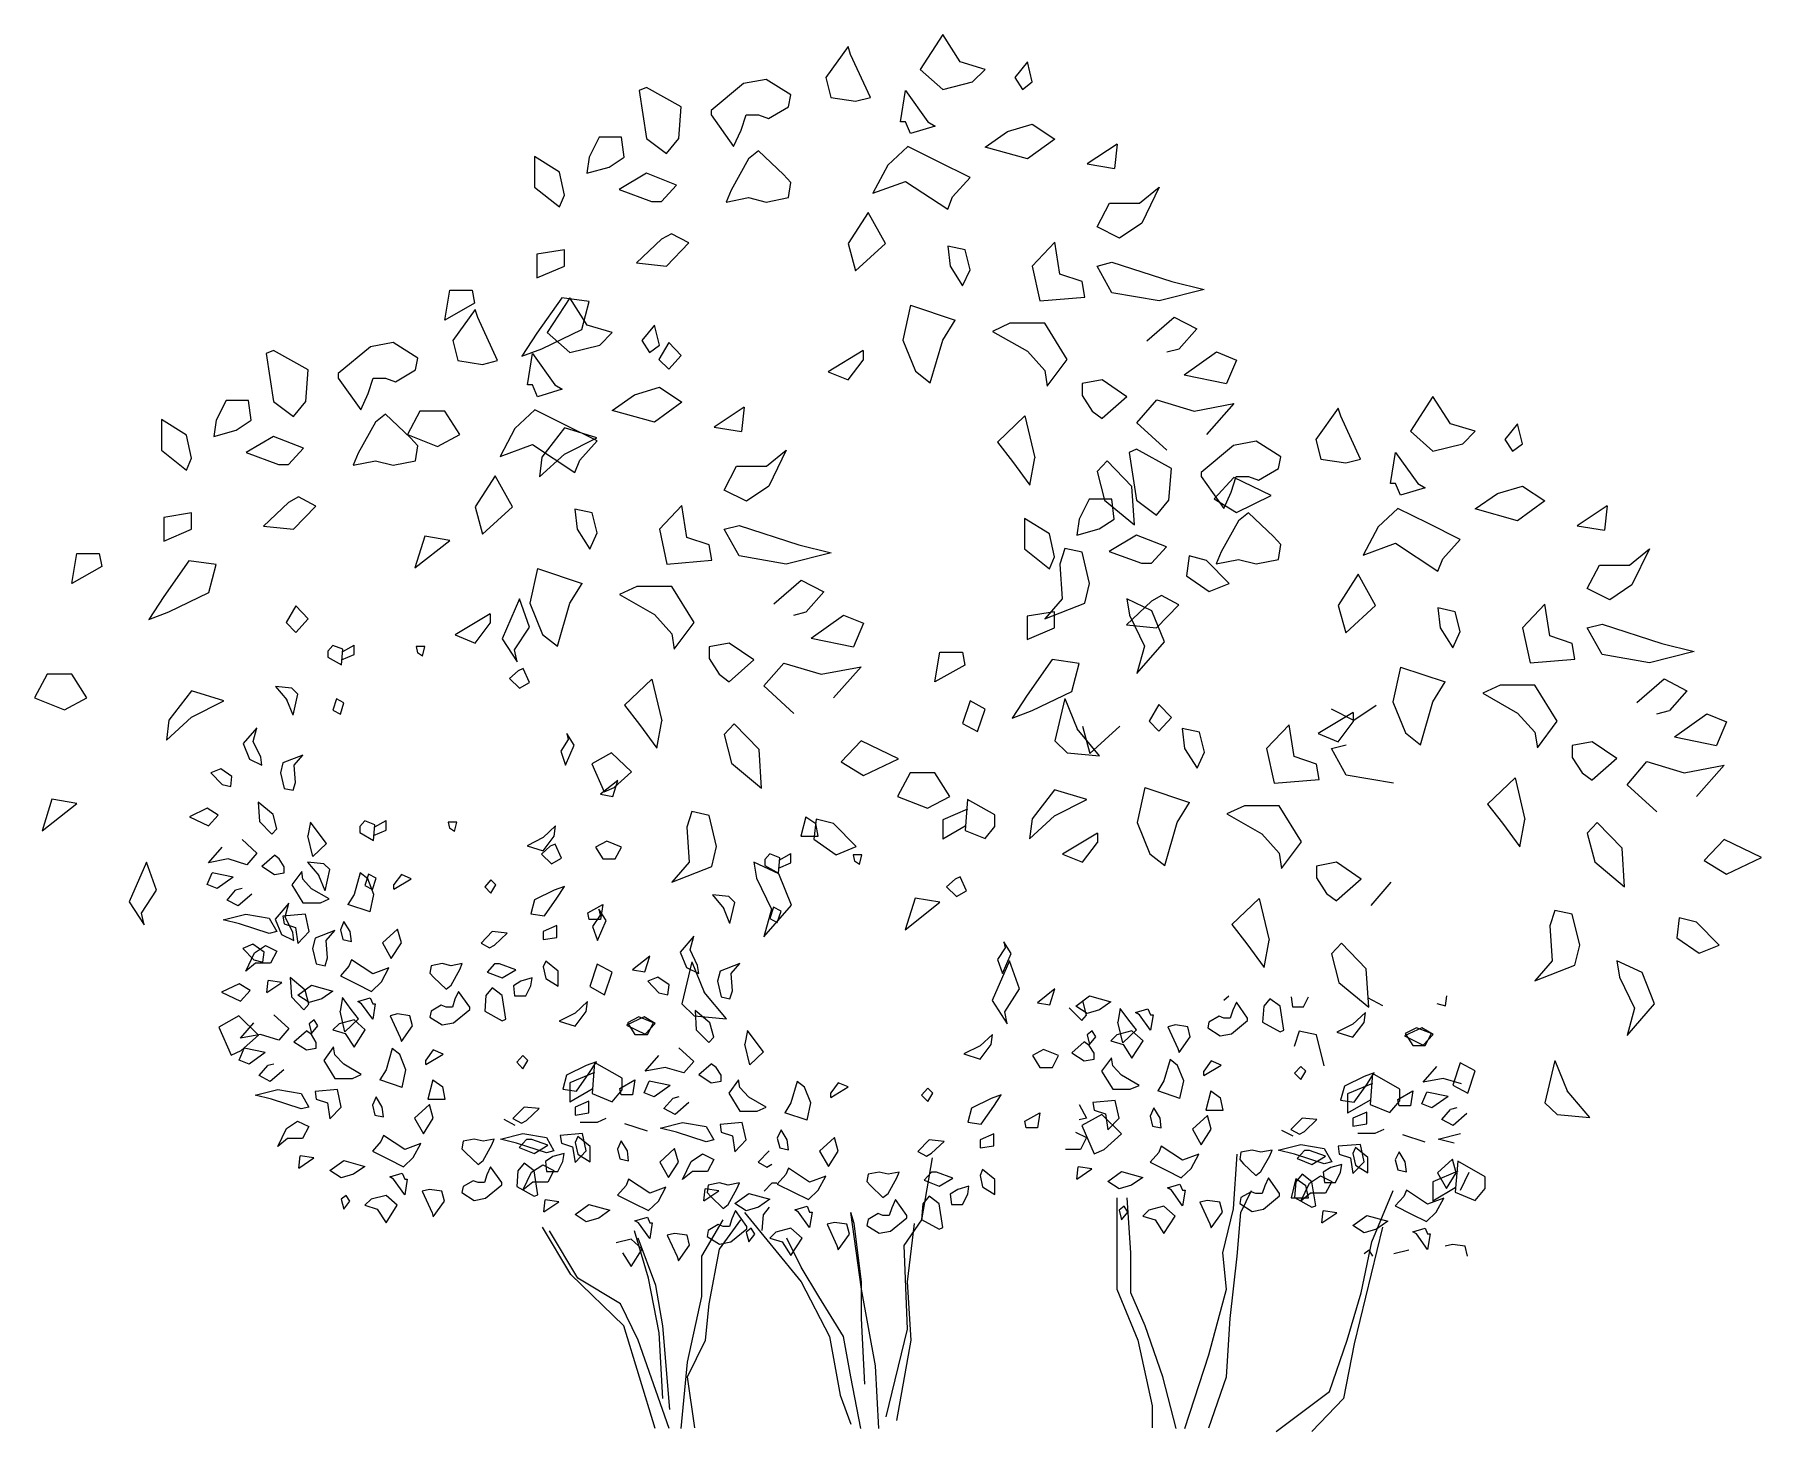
# Model space of a CAD drawing. Header units: millimetres. Extents: x 457.5 to 458.58, y 2596.21 to 2597.08.
import ezdxf

# ---------------------------------------------------------------- set-up
doc = ezdxf.new("R2010")
doc.units = ezdxf.units.MM
doc.header["$LTSCALE"] = 10
doc.layers.add('Vegetais', color=94, linetype='Continuous')

msp = doc.modelspace()

# ---------------------------------------------------------------- linework, layer by layer
at = {"layer": 'Vegetais'}
for p, q in [((458.0664, 2597.0832), (458.0523, 2597.0613)), ((458.0773, 2597.066), (458.0664, 2597.0832)), ((458.007, 2597.0758), (457.993, 2597.0563)), ((458.0086, 2597.0707), (458.007, 2597.0758)), ((458.0211, 2597.0438), (458.0086, 2597.0707)), ((458.0523, 2597.0613), (458.0664, 2597.0488)), ((458.093, 2597.0613), (458.0773, 2597.066)), ((458.0851, 2597.0535), (458.093, 2597.0613)), ((458.1195, 2597.066), (458.1117, 2597.0563)), ((458.1226, 2597.0535), (458.1195, 2597.066)), ((457.9414, 2597.0524), (457.9211, 2597.0356)), ((457.9555, 2597.0551), (457.9414, 2597.0524)), ((457.9711, 2597.0453), (457.9555, 2597.0551)), ((457.993, 2597.0563), (457.9961, 2597.0438)), ((458.0664, 2597.0488), (458.0851, 2597.0535)), ((458.1117, 2597.0563), (458.1164, 2597.0488)), ((458.1164, 2597.0488), (458.1226, 2597.0535)), ((457.8805, 2597.05), (457.8758, 2597.0481)), ((457.8758, 2597.0481), (457.8805, 2597.018)), ((457.9023, 2597.0379), (457.8805, 2597.05)), ((457.9695, 2597.0379), (457.9711, 2597.0453)), ((457.9961, 2597.0438), (458.0117, 2597.0414)), ((458.0117, 2597.0414), (458.0211, 2597.0438)), ((458.0398, 2597.0285), (458.043, 2597.0481)), ((458.043, 2597.0481), (458.057, 2597.0285)), ((457.9008, 2597.018), (457.9023, 2597.0379)), ((457.9211, 2597.0356), (457.9211, 2597.0328)), ((457.9211, 2597.0328), (457.9351, 2597.0129)), ((457.9398, 2597.0231), (457.943, 2597.0328)), ((457.943, 2597.0328), (457.9508, 2597.0328)), ((457.9508, 2597.0328), (457.957, 2597.0305)), ((457.957, 2597.0305), (457.9695, 2597.0379)), ((458.043, 2597.0285), (458.0398, 2597.0285)), ((458.0461, 2597.0211), (458.043, 2597.0285)), ((458.057, 2597.0285), (458.0617, 2597.0258)), ((457.8508, 2597.0188), (457.8445, 2597.0063)), ((457.8648, 2597.0188), (457.8508, 2597.0188)), ((457.8664, 2597.0063), (457.8648, 2597.0188)), ((457.8805, 2597.018), (457.893, 2597.0086)), ((457.893, 2597.0086), (457.9008, 2597.018)), ((457.9351, 2597.0129), (457.9398, 2597.0231)), ((458.0617, 2597.0258), (458.0461, 2597.0211)), ((458.093, 2597.0125), (458.107, 2597.0223)), ((458.107, 2597.0223), (458.1226, 2597.027)), ((458.1226, 2597.027), (458.1367, 2597.0176)), ((457.9508, 2597.0102), (457.9445, 2597.0051)), ((457.9664, 2596.9953), (457.9508, 2597.0102)), ((458.0445, 2597.0129), (458.032, 2597.0012)), ((458.0633, 2597.0035), (458.0445, 2597.0129)), ((458.1195, 2597.0051), (458.093, 2597.0125)), ((458.1367, 2597.0176), (458.1195, 2597.0051)), ((458.1758, 2597.0145), (458.157, 2597.002)), ((458.1758, 2597.0145), (458.1742, 2596.9992)), ((457.8101, 2597.0067), (457.8101, 2596.9875)), ((457.8258, 2596.9969), (457.8101, 2597.0067)), ((457.8289, 2596.9824), (457.8258, 2596.9969)), ((457.8445, 2597.0063), (457.843, 2596.9961)), ((457.843, 2596.9961), (457.857, 2597)), ((457.857, 2597), (457.8664, 2597.0063)), ((457.8805, 2596.9961), (457.8633, 2596.986)), ((457.8992, 2596.9887), (457.8805, 2596.9961)), ((457.9445, 2597.0051), (457.9336, 2596.9856)), ((458.032, 2597.0012), (458.0226, 2596.9836)), ((458.0836, 2596.9934), (458.0633, 2597.0035)), ((458.157, 2597.002), (458.1742, 2596.9992)), ((457.8101, 2596.9875), (457.8258, 2596.975)), ((457.8633, 2596.986), (457.8836, 2596.9785)), ((457.8898, 2596.9785), (457.8992, 2596.9887)), ((457.9336, 2596.9856), (457.9305, 2596.9781)), ((457.9711, 2596.9903), (457.9664, 2596.9953)), ((457.9695, 2596.9809), (457.9711, 2596.9903)), ((458.0226, 2596.9836), (458.043, 2596.991)), ((458.043, 2596.991), (458.0695, 2596.9735)), ((458.0726, 2596.9813), (458.0836, 2596.9934)), ((458.1898, 2596.9774), (458.2023, 2596.9875)), ((458.2023, 2596.9875), (458.1914, 2596.9649)), ((457.8258, 2596.975), (457.8289, 2596.9824)), ((457.8836, 2596.9785), (457.8898, 2596.9785)), ((457.9305, 2596.9781), (457.9445, 2596.9809)), ((457.9445, 2596.9809), (457.9555, 2596.9781)), ((457.9555, 2596.9781), (457.9695, 2596.9809)), ((458.0695, 2596.9735), (458.0726, 2596.9813)), ((458.1633, 2596.9625), (458.1711, 2596.9774)), ((458.1711, 2596.9774), (458.1898, 2596.9774)), ((458.0195, 2596.9715), (458.007, 2596.952)), ((458.0305, 2596.952), (458.0195, 2596.9715)), ((458.1914, 2596.9649), (458.1773, 2596.9555)), ((457.8898, 2596.9547), (457.8742, 2596.9399)), ((457.8961, 2596.9582), (457.8898, 2596.9547)), ((457.907, 2596.9524), (457.8961, 2596.9582)), ((458.1367, 2596.9528), (458.1226, 2596.9379)), ((458.1398, 2596.9328), (458.1367, 2596.9528)), ((458.1773, 2596.9555), (458.1633, 2596.9625)), ((457.8289, 2596.9481), (457.8117, 2596.9453)), ((457.8117, 2596.9453), (457.8117, 2596.9305)), ((457.8289, 2596.9379), (457.8289, 2596.9481)), ((457.893, 2596.9379), (457.907, 2596.9524)), ((458.007, 2596.952), (458.0117, 2596.9348)), ((458.0117, 2596.9348), (458.0305, 2596.952)), ((458.0695, 2596.9504), (458.0711, 2596.9379)), ((458.0805, 2596.9481), (458.0695, 2596.9504)), ((458.0836, 2596.9356), (458.0805, 2596.9481)), ((457.8117, 2596.9305), (457.8289, 2596.9379)), ((457.8742, 2596.9399), (457.893, 2596.9379)), ((458.0711, 2596.9379), (458.0789, 2596.9254)), ((458.0789, 2596.9254), (458.0836, 2596.9356)), ((458.1226, 2596.9379), (458.1273, 2596.916)), ((458.1539, 2596.9281), (458.1398, 2596.9328)), ((458.1633, 2596.9379), (458.1726, 2596.9403)), ((458.1726, 2596.9211), (458.1633, 2596.9379)), ((458.1726, 2596.9403), (458.2101, 2596.9281)), ((457.7539, 2596.9039), (457.757, 2596.9227)), ((457.757, 2596.9227), (457.7711, 2596.9227)), ((457.7711, 2596.9227), (457.7726, 2596.9145)), ((458.1555, 2596.9184), (458.1539, 2596.9281)), ((458.2023, 2596.916), (458.1726, 2596.9211)), ((458.2305, 2596.9231), (458.2023, 2596.916)), ((458.2101, 2596.9281), (458.2305, 2596.9231)), ((457.7726, 2596.9145), (457.7539, 2596.9039)), ((457.7729, 2596.9106), (457.7589, 2596.8911)), ((457.7745, 2596.9055), (457.7729, 2596.9106)), ((457.8273, 2596.918), (457.8117, 2596.8957)), ((457.8323, 2596.918), (457.8182, 2596.8962)), ((457.8445, 2596.9156), (457.8273, 2596.918)), ((457.8432, 2596.9008), (457.8323, 2596.918)), ((457.8398, 2596.8981), (457.8445, 2596.9156)), ((458.0461, 2596.9133), (458.0414, 2596.8914)), ((458.0461, 2596.9133), (458.0742, 2596.9039)), ((458.1273, 2596.916), (458.1555, 2596.9184)), ((457.787, 2596.8786), (457.7745, 2596.9055)), ((457.8589, 2596.8962), (457.8432, 2596.9008)), ((457.8854, 2596.9008), (457.8776, 2596.8911)), ((457.8886, 2596.8883), (457.8854, 2596.9008)), ((458.0664, 2596.8914), (458.0742, 2596.9039)), ((458.1086, 2596.902), (458.0976, 2596.8969)), ((458.1305, 2596.902), (458.1086, 2596.902)), ((458.1445, 2596.8793), (458.1305, 2596.902)), ((458.1945, 2596.891), (458.2117, 2596.9059)), ((458.2117, 2596.9059), (458.2258, 2596.8985)), ((457.7214, 2596.8899), (457.7073, 2596.8872)), ((457.737, 2596.8801), (457.7214, 2596.8899)), ((457.7589, 2596.8911), (457.762, 2596.8786)), ((457.8117, 2596.8957), (457.8023, 2596.8813)), ((457.8148, 2596.886), (457.8398, 2596.8981)), ((457.8182, 2596.8962), (457.8323, 2596.8837)), ((457.8323, 2596.8837), (457.8511, 2596.8883)), ((457.8511, 2596.8883), (457.8589, 2596.8962)), ((457.8776, 2596.8911), (457.8823, 2596.8837)), ((457.8823, 2596.8837), (457.8886, 2596.8883)), ((457.8945, 2596.8899), (457.8883, 2596.8793)), ((457.9023, 2596.8817), (457.8945, 2596.8899)), ((458.0414, 2596.8914), (458.0492, 2596.8719)), ((458.0586, 2596.8645), (458.0664, 2596.8914)), ((458.0976, 2596.8969), (458.1195, 2596.8844)), ((458.2258, 2596.8985), (458.2148, 2596.886)), ((457.6464, 2596.8848), (457.6417, 2596.8829)), ((457.6417, 2596.8829), (457.6464, 2596.8528)), ((457.6682, 2596.8727), (457.6464, 2596.8848)), ((457.7073, 2596.8872), (457.687, 2596.8704)), ((457.7354, 2596.8727), (457.737, 2596.8801)), ((457.762, 2596.8786), (457.7776, 2596.8762)), ((457.7776, 2596.8762), (457.787, 2596.8786)), ((457.8023, 2596.8813), (457.8148, 2596.886)), ((457.8057, 2596.8633), (457.8089, 2596.8829)), ((457.8089, 2596.8829), (457.8229, 2596.8633)), ((457.8883, 2596.8793), (457.8945, 2596.8731)), ((457.8945, 2596.8731), (457.9023, 2596.8817)), ((458.0164, 2596.8848), (457.9945, 2596.8715)), ((458.007, 2596.8664), (458.0164, 2596.8789)), ((458.0164, 2596.8848), (458.0164, 2596.8789)), ((458.1195, 2596.8844), (458.1305, 2596.8723)), ((458.132, 2596.8625), (458.1445, 2596.8793)), ((458.207, 2596.884), (458.2148, 2596.886)), ((458.218, 2596.8696), (458.2383, 2596.884)), ((458.2383, 2596.884), (458.2508, 2596.8789)), ((458.2508, 2596.8789), (458.2445, 2596.8641)), ((457.6667, 2596.8528), (457.6682, 2596.8727)), ((457.687, 2596.8704), (457.687, 2596.8676)), ((457.687, 2596.8676), (457.7011, 2596.8477)), ((457.7057, 2596.8579), (457.7089, 2596.8676)), ((457.7089, 2596.8676), (457.7167, 2596.8676)), ((457.7167, 2596.8676), (457.7229, 2596.8653)), ((457.7229, 2596.8653), (457.7354, 2596.8727)), ((457.9945, 2596.8715), (458.007, 2596.8664)), ((458.0492, 2596.8719), (458.0586, 2596.8645)), ((458.1305, 2596.8723), (458.132, 2596.8625)), ((458.1664, 2596.8664), (458.1539, 2596.8641)), ((458.182, 2596.8559), (458.1664, 2596.8664)), ((458.218, 2596.8696), (458.2445, 2596.8641)), ((457.7011, 2596.8477), (457.7057, 2596.8579)), ((457.8089, 2596.8633), (457.8057, 2596.8633)), ((457.812, 2596.8559), (457.8089, 2596.8633)), ((457.8276, 2596.8606), (457.812, 2596.8559)), ((457.8229, 2596.8633), (457.8276, 2596.8606)), ((457.8589, 2596.8473), (457.8729, 2596.8571)), ((457.8729, 2596.8571), (457.8886, 2596.8618)), ((457.8886, 2596.8618), (457.9026, 2596.8524)), ((458.1539, 2596.8641), (458.1539, 2596.8567)), ((458.1539, 2596.8567), (458.1601, 2596.8469)), ((458.182, 2596.8559), (458.1664, 2596.8422)), ((458.374, 2596.8561), (458.36, 2596.8342)), ((458.385, 2596.8389), (458.374, 2596.8561)), ((457.6167, 2596.8536), (457.6104, 2596.8411)), ((457.6307, 2596.8536), (457.6167, 2596.8536)), ((457.6323, 2596.8411), (457.6307, 2596.8536)), ((457.6464, 2596.8528), (457.6589, 2596.8434)), ((457.6589, 2596.8434), (457.6667, 2596.8528)), ((457.7167, 2596.845), (457.7104, 2596.8399)), ((457.7323, 2596.8301), (457.7167, 2596.845)), ((457.7383, 2596.8469), (457.7305, 2596.8321)), ((457.7539, 2596.8469), (457.7383, 2596.8469)), ((457.7633, 2596.8321), (457.7539, 2596.8469)), ((457.8104, 2596.8477), (457.7979, 2596.836)), ((457.8292, 2596.8383), (457.8104, 2596.8477)), ((457.8854, 2596.8399), (457.8589, 2596.8473)), ((457.9026, 2596.8524), (457.8854, 2596.8399)), ((457.9417, 2596.8493), (457.9229, 2596.8368)), ((457.9417, 2596.8493), (457.9401, 2596.8341)), ((458.1601, 2596.8469), (458.1664, 2596.8422)), ((458.1883, 2596.8395), (458.2008, 2596.8539)), ((458.2008, 2596.8539), (458.2242, 2596.8469)), ((458.2242, 2596.8469), (458.2492, 2596.8516)), ((458.2492, 2596.8516), (458.232, 2596.8321)), ((458.3146, 2596.8487), (458.3006, 2596.8291)), ((458.3162, 2596.8436), (458.3146, 2596.8487)), ((457.5761, 2596.8415), (457.5761, 2596.8223)), ((457.5917, 2596.8317), (457.5761, 2596.8415)), ((457.6104, 2596.8411), (457.6089, 2596.8309)), ((457.6089, 2596.8309), (457.6229, 2596.8348)), ((457.6229, 2596.8348), (457.6323, 2596.8411)), ((457.7104, 2596.8399), (457.6995, 2596.8204)), ((457.7979, 2596.836), (457.7886, 2596.8184)), ((457.8289, 2596.8363), (457.8148, 2596.818)), ((457.8492, 2596.8301), (457.8289, 2596.8363)), ((457.8495, 2596.8282), (457.8292, 2596.8383)), ((457.9229, 2596.8368), (457.9401, 2596.8341)), ((458.118, 2596.8438), (458.1008, 2596.8274)), ((458.118, 2596.8438), (458.1242, 2596.8176)), ((458.207, 2596.8223), (458.1883, 2596.8395)), ((458.3287, 2596.8166), (458.3162, 2596.8436)), ((458.36, 2596.8342), (458.374, 2596.8217)), ((458.4006, 2596.8342), (458.385, 2596.8389)), ((458.3928, 2596.8264), (458.4006, 2596.8342)), ((458.4271, 2596.8389), (458.4193, 2596.8291)), ((458.4303, 2596.8264), (458.4271, 2596.8389)), ((457.5948, 2596.8173), (457.5917, 2596.8317)), ((457.6464, 2596.8309), (457.6292, 2596.8208)), ((457.6651, 2596.8235), (457.6464, 2596.8309)), ((457.6557, 2596.8133), (457.6651, 2596.8235)), ((457.7305, 2596.8321), (457.7492, 2596.8246)), ((457.737, 2596.8251), (457.7323, 2596.8301)), ((457.7354, 2596.8157), (457.737, 2596.8251)), ((457.7492, 2596.8246), (457.7633, 2596.8321)), ((457.7886, 2596.8184), (457.8089, 2596.8258)), ((457.8089, 2596.8258), (457.8354, 2596.8083)), ((457.8289, 2596.8199), (457.8492, 2596.8301)), ((457.8386, 2596.8161), (457.8495, 2596.8282)), ((458.1008, 2596.8274), (458.1101, 2596.8153)), ((458.1881, 2596.8229), (458.1834, 2596.8209)), ((458.21, 2596.8108), (458.1881, 2596.8229)), ((458.249, 2596.8252), (458.2287, 2596.8084)), ((458.2631, 2596.828), (458.249, 2596.8252)), ((458.2787, 2596.8182), (458.2631, 2596.828)), ((458.3006, 2596.8291), (458.3037, 2596.8166)), ((458.374, 2596.8217), (458.3928, 2596.8264)), ((458.4193, 2596.8291), (458.424, 2596.8217)), ((458.424, 2596.8217), (458.4303, 2596.8264)), ((457.5761, 2596.8223), (457.5917, 2596.8098)), ((457.5917, 2596.8098), (457.5948, 2596.8173)), ((457.6292, 2596.8208), (457.6495, 2596.8133)), ((457.6495, 2596.8133), (457.6557, 2596.8133)), ((457.6995, 2596.8204), (457.6964, 2596.813)), ((457.6964, 2596.813), (457.7104, 2596.8157)), ((457.7104, 2596.8157), (457.7214, 2596.813)), ((457.7214, 2596.813), (457.7354, 2596.8157)), ((457.8133, 2596.8055), (457.8289, 2596.8199)), ((457.8148, 2596.818), (457.8133, 2596.8055)), ((457.8354, 2596.8083), (457.8386, 2596.8161)), ((457.9292, 2596.7973), (457.937, 2596.8122)), ((457.937, 2596.8122), (457.9557, 2596.8122)), ((457.9557, 2596.8122), (457.9682, 2596.8223)), ((457.9682, 2596.8223), (457.9573, 2596.7997)), ((458.1101, 2596.8153), (458.1211, 2596.8004)), ((458.1211, 2596.8004), (458.1242, 2596.8176)), ((458.1695, 2596.8156), (458.1633, 2596.809)), ((458.1851, 2596.7996), (458.1695, 2596.8156)), ((458.1834, 2596.8209), (458.1881, 2596.7909)), ((458.2771, 2596.8108), (458.2787, 2596.8182)), ((458.3037, 2596.8166), (458.3193, 2596.8143)), ((458.3193, 2596.8143), (458.3287, 2596.8166)), ((458.3475, 2596.8014), (458.3506, 2596.8209)), ((458.3506, 2596.8209), (458.3646, 2596.8014)), ((457.7854, 2596.8063), (457.7729, 2596.7868)), ((457.7964, 2596.7868), (457.7854, 2596.8063)), ((458.1633, 2596.809), (458.168, 2596.791)), ((458.2084, 2596.7909), (458.21, 2596.8108)), ((458.2287, 2596.8084), (458.2287, 2596.8057)), ((458.2287, 2596.8057), (458.2428, 2596.7858)), ((458.2492, 2596.8051), (458.2367, 2596.7918)), ((458.2475, 2596.7959), (458.2506, 2596.8057)), ((458.2726, 2596.7938), (458.2492, 2596.8051)), ((458.2506, 2596.8057), (458.2584, 2596.8057)), ((458.2584, 2596.8057), (458.2646, 2596.8034)), ((458.2646, 2596.8034), (458.2771, 2596.8108)), ((458.3506, 2596.8014), (458.3475, 2596.8014)), ((458.3537, 2596.794), (458.3506, 2596.8014)), ((458.3646, 2596.8014), (458.3693, 2596.7987)), ((457.662, 2596.793), (457.6557, 2596.7895)), ((457.6729, 2596.7872), (457.662, 2596.793)), ((457.9432, 2596.7903), (457.9292, 2596.7973)), ((457.9573, 2596.7997), (457.9432, 2596.7903)), ((458.1584, 2596.7916), (458.1521, 2596.7791)), ((458.1725, 2596.7916), (458.1584, 2596.7916)), ((458.168, 2596.791), (458.1867, 2596.7754)), ((458.174, 2596.7791), (458.1725, 2596.7916)), ((458.1867, 2596.7754), (458.1851, 2596.7996)), ((458.1881, 2596.7909), (458.2006, 2596.7815)), ((458.2006, 2596.7815), (458.2084, 2596.7909)), ((458.2367, 2596.7918), (458.2508, 2596.7832)), ((458.2428, 2596.7858), (458.2475, 2596.7959)), ((458.2508, 2596.7832), (458.2726, 2596.7938)), ((458.3693, 2596.7987), (458.3537, 2596.794)), ((458.4006, 2596.7854), (458.4146, 2596.7952)), ((458.4146, 2596.7952), (458.4303, 2596.7998)), ((458.4443, 2596.7905), (458.4271, 2596.778)), ((458.4303, 2596.7998), (458.4443, 2596.7905)), ((457.5948, 2596.7829), (457.5776, 2596.7801)), ((457.5776, 2596.7801), (457.5776, 2596.7653)), ((457.5948, 2596.7727), (457.5948, 2596.7829)), ((457.6557, 2596.7895), (457.6401, 2596.7747)), ((457.6589, 2596.7727), (457.6729, 2596.7872)), ((457.7729, 2596.7868), (457.7776, 2596.7696)), ((457.7776, 2596.7696), (457.7964, 2596.7868)), ((457.8354, 2596.7852), (457.837, 2596.7727)), ((457.8464, 2596.7829), (457.8354, 2596.7852)), ((457.8495, 2596.7704), (457.8464, 2596.7829)), ((457.9026, 2596.7876), (457.8886, 2596.7727)), ((457.9057, 2596.7676), (457.9026, 2596.7876)), ((458.1178, 2596.7795), (458.1178, 2596.7604)), ((458.1334, 2596.7698), (458.1178, 2596.7795)), ((458.2584, 2596.783), (458.2521, 2596.778)), ((458.274, 2596.7682), (458.2584, 2596.783)), ((458.3521, 2596.7858), (458.3396, 2596.7741)), ((458.3709, 2596.7764), (458.3521, 2596.7858)), ((458.4271, 2596.778), (458.4006, 2596.7854)), ((458.4834, 2596.7873), (458.4646, 2596.7748)), ((458.4834, 2596.7873), (458.4818, 2596.7721)), ((457.5776, 2596.7653), (457.5948, 2596.7727)), ((457.6401, 2596.7747), (457.6589, 2596.7727)), ((457.837, 2596.7727), (457.8448, 2596.7602)), ((457.8448, 2596.7602), (457.8495, 2596.7704)), ((457.8886, 2596.7727), (457.8932, 2596.7508)), ((457.9292, 2596.7727), (457.9386, 2596.7751)), ((457.9386, 2596.7559), (457.9292, 2596.7727)), ((457.9386, 2596.7751), (457.9761, 2596.763)), ((458.1365, 2596.7553), (458.1334, 2596.7698)), ((458.1521, 2596.7791), (458.1506, 2596.769)), ((458.1506, 2596.769), (458.1646, 2596.7729)), ((458.1646, 2596.7729), (458.174, 2596.7791)), ((458.1881, 2596.769), (458.1709, 2596.7588)), ((458.2068, 2596.7616), (458.1881, 2596.769)), ((458.2521, 2596.778), (458.2412, 2596.7584)), ((458.3396, 2596.7741), (458.3303, 2596.7565)), ((458.3912, 2596.7662), (458.3709, 2596.7764)), ((458.4646, 2596.7748), (458.4818, 2596.7721)), ((457.7414, 2596.7684), (457.7351, 2596.7485)), ((457.7351, 2596.7485), (457.757, 2596.7656)), ((457.757, 2596.7656), (457.7414, 2596.7684)), ((457.9198, 2596.763), (457.9057, 2596.7676)), ((457.9214, 2596.7532), (457.9198, 2596.763)), ((457.9964, 2596.7579), (457.9682, 2596.7508)), ((457.9761, 2596.763), (457.9964, 2596.7579)), ((458.1178, 2596.7604), (458.1334, 2596.7479)), ((458.143, 2596.7606), (458.1398, 2596.7508)), ((458.1539, 2596.7582), (458.143, 2596.7606)), ((458.1586, 2596.7387), (458.1539, 2596.7582)), ((458.1709, 2596.7588), (458.1912, 2596.7514)), ((458.1975, 2596.7514), (458.2068, 2596.7616)), ((458.2412, 2596.7584), (458.2381, 2596.751)), ((458.2787, 2596.7631), (458.274, 2596.7682)), ((458.2771, 2596.7537), (458.2787, 2596.7631)), ((458.3303, 2596.7565), (458.3506, 2596.7639)), ((458.3506, 2596.7639), (458.3771, 2596.7463)), ((458.3803, 2596.7541), (458.3912, 2596.7662)), ((458.4975, 2596.7502), (458.51, 2596.7604)), ((458.51, 2596.7604), (458.499, 2596.7377)), ((457.5198, 2596.7387), (457.5229, 2596.7575)), ((457.5386, 2596.7493), (457.5198, 2596.7387)), ((457.5229, 2596.7575), (457.537, 2596.7575)), ((457.537, 2596.7575), (457.5386, 2596.7493)), ((457.5932, 2596.7528), (457.5776, 2596.7305)), ((457.6104, 2596.7505), (457.5932, 2596.7528)), ((457.6057, 2596.7329), (457.6104, 2596.7505)), ((457.812, 2596.7481), (457.8073, 2596.7262)), ((457.812, 2596.7481), (457.8401, 2596.7387)), ((457.8932, 2596.7508), (457.9214, 2596.7532)), ((457.9682, 2596.7508), (457.9386, 2596.7559)), ((458.1334, 2596.7479), (458.1365, 2596.7553)), ((458.1398, 2596.7508), (458.1414, 2596.7289)), ((458.1912, 2596.7514), (458.1975, 2596.7514)), ((458.2211, 2596.7559), (458.2195, 2596.7434)), ((458.232, 2596.7531), (458.2211, 2596.7559)), ((458.2461, 2596.7387), (458.232, 2596.7531)), ((458.2381, 2596.751), (458.2521, 2596.7537)), ((458.2521, 2596.7537), (458.2631, 2596.751)), ((458.2631, 2596.751), (458.2771, 2596.7537)), ((458.3771, 2596.7463), (458.3803, 2596.7541)), ((458.4709, 2596.7354), (458.4787, 2596.7502)), ((458.4787, 2596.7502), (458.4975, 2596.7502)), ((457.8323, 2596.7262), (457.8401, 2596.7387)), ((457.8745, 2596.7368), (457.8636, 2596.7317)), ((457.8964, 2596.7368), (457.8745, 2596.7368)), ((457.9104, 2596.7141), (457.8964, 2596.7368)), ((457.9604, 2596.7258), (457.9776, 2596.7407)), ((457.9776, 2596.7407), (457.9917, 2596.7333)), ((458.1555, 2596.7262), (458.1586, 2596.7387)), ((458.2195, 2596.7434), (458.2336, 2596.7336)), ((458.2336, 2596.7336), (458.2461, 2596.7387)), ((458.3271, 2596.7444), (458.3146, 2596.7248)), ((458.3381, 2596.7248), (458.3271, 2596.7444)), ((458.499, 2596.7377), (458.485, 2596.7284)), ((457.5776, 2596.7305), (457.5682, 2596.7161)), ((457.5807, 2596.7208), (457.6057, 2596.7329)), ((457.8008, 2596.7289), (457.7898, 2596.7039)), ((457.807, 2596.7113), (457.8008, 2596.7289)), ((457.8073, 2596.7262), (457.8151, 2596.7067)), ((457.8245, 2596.6993), (457.8323, 2596.7262)), ((457.8636, 2596.7317), (457.8854, 2596.7192)), ((457.9917, 2596.7333), (457.9807, 2596.7208)), ((458.1414, 2596.7289), (458.1305, 2596.7164)), ((458.1305, 2596.7164), (458.1555, 2596.7262)), ((458.1975, 2596.7276), (458.1818, 2596.7127)), ((458.182, 2596.7289), (458.1836, 2596.7188)), ((458.1976, 2596.7215), (458.182, 2596.7289)), ((458.2037, 2596.7311), (458.1975, 2596.7276)), ((458.2006, 2596.7108), (458.2146, 2596.7252)), ((458.2146, 2596.7252), (458.2037, 2596.7311)), ((458.4443, 2596.7256), (458.4303, 2596.7108)), ((458.4475, 2596.7057), (458.4443, 2596.7256)), ((458.485, 2596.7284), (458.4709, 2596.7354)), ((457.5682, 2596.7161), (457.5807, 2596.7208)), ((457.6604, 2596.7247), (457.6542, 2596.7141)), ((457.6682, 2596.7165), (457.6604, 2596.7247)), ((457.6604, 2596.7079), (457.6682, 2596.7165)), ((457.7823, 2596.7196), (457.7604, 2596.7063)), ((457.7823, 2596.7196), (457.7823, 2596.7137)), ((457.8854, 2596.7192), (457.8964, 2596.7071)), ((457.9729, 2596.7188), (457.9807, 2596.7208)), ((457.9839, 2596.7044), (458.0042, 2596.7188)), ((458.0042, 2596.7188), (458.0167, 2596.7137)), ((458.1365, 2596.7209), (458.1193, 2596.7182)), ((458.1193, 2596.7182), (458.1193, 2596.7034)), ((458.1365, 2596.7108), (458.1365, 2596.7209)), ((458.1836, 2596.7188), (458.193, 2596.6992)), ((458.1836, 2596.7188), (458.193, 2596.6992)), ((458.2055, 2596.702), (458.1976, 2596.7215)), ((458.3146, 2596.7248), (458.3193, 2596.7077)), ((458.3193, 2596.7077), (458.3381, 2596.7248)), ((458.3771, 2596.7233), (458.3787, 2596.7108)), ((458.3881, 2596.7209), (458.3771, 2596.7233)), ((458.3912, 2596.7084), (458.3881, 2596.7209)), ((457.6542, 2596.7141), (457.6604, 2596.7079)), ((457.7604, 2596.7063), (457.7729, 2596.7012)), ((457.7729, 2596.7012), (457.7823, 2596.7137)), ((457.7898, 2596.7039), (457.7992, 2596.6895)), ((457.7976, 2596.6969), (457.807, 2596.7113)), ((457.8151, 2596.7067), (457.8245, 2596.6993)), ((457.8964, 2596.7071), (457.8979, 2596.6973)), ((457.8979, 2596.6973), (457.9104, 2596.7141)), ((457.9839, 2596.7044), (458.0104, 2596.6989)), ((458.0167, 2596.7137), (458.0104, 2596.6989)), ((458.1193, 2596.7034), (458.1365, 2596.7108)), ((458.1818, 2596.7127), (458.2006, 2596.7108)), ((458.3787, 2596.7108), (458.3865, 2596.6983)), ((458.3865, 2596.6983), (458.3912, 2596.7084)), ((458.4303, 2596.7108), (458.435, 2596.6889)), ((458.4615, 2596.701), (458.4475, 2596.7057)), ((458.4709, 2596.7108), (458.4803, 2596.7131)), ((458.4803, 2596.694), (458.4709, 2596.7108)), ((458.4803, 2596.7131), (458.5178, 2596.701)), ((457.6836, 2596.6998), (457.6805, 2596.6961)), ((457.6805, 2596.6961), (457.6805, 2596.6924)), ((457.6898, 2596.6973), (457.6836, 2596.6998)), ((457.6891, 2596.6875), (457.6898, 2596.6973)), ((457.6891, 2596.6907), (457.6969, 2596.694)), ((457.6898, 2596.6959), (457.6969, 2596.7)), ((457.6969, 2596.694), (457.6969, 2596.7)), ((457.7414, 2596.699), (457.7359, 2596.699)), ((457.7359, 2596.699), (457.7367, 2596.6951)), ((457.7398, 2596.693), (457.7367, 2596.6951)), ((457.7398, 2596.693), (457.7414, 2596.699)), ((457.7992, 2596.6895), (457.7976, 2596.6969)), ((457.9323, 2596.7012), (457.9198, 2596.6989)), ((457.9198, 2596.6989), (457.9198, 2596.6915)), ((457.9479, 2596.6907), (457.9323, 2596.7012)), ((458.0615, 2596.6768), (458.0646, 2596.6955)), ((458.0646, 2596.6955), (458.0787, 2596.6955)), ((458.0787, 2596.6955), (458.0803, 2596.6873)), ((458.1883, 2596.6821), (458.2055, 2596.702)), ((458.193, 2596.6992), (458.1883, 2596.6821)), ((458.4631, 2596.6912), (458.4615, 2596.701)), ((458.51, 2596.6889), (458.4803, 2596.694)), ((458.5381, 2596.6959), (458.51, 2596.6889)), ((458.5178, 2596.701), (458.5381, 2596.6959)), ((457.5042, 2596.6817), (457.4964, 2596.6669)), ((457.5198, 2596.6817), (457.5042, 2596.6817)), ((457.5292, 2596.6669), (457.5198, 2596.6817)), ((457.6805, 2596.6924), (457.6891, 2596.6875)), ((457.8, 2596.6838), (457.7945, 2596.6789)), ((457.8031, 2596.6852), (457.8, 2596.6838)), ((457.807, 2596.6764), (457.8031, 2596.6852)), ((457.9198, 2596.6915), (457.9261, 2596.6817)), ((457.9261, 2596.6817), (457.9323, 2596.677)), ((457.9479, 2596.6907), (457.9323, 2596.677)), ((457.9542, 2596.6743), (457.9667, 2596.6887)), ((457.9667, 2596.6887), (457.9901, 2596.6817)), ((457.9901, 2596.6817), (458.0151, 2596.6864)), ((458.0151, 2596.6864), (457.9979, 2596.6669)), ((458.0803, 2596.6873), (458.0615, 2596.6768)), ((458.135, 2596.6909), (458.1193, 2596.6686)), ((458.1521, 2596.6885), (458.135, 2596.6909)), ((458.1475, 2596.6709), (458.1521, 2596.6885)), ((458.3537, 2596.6862), (458.349, 2596.6643)), ((458.3537, 2596.6862), (458.3818, 2596.6768)), ((458.435, 2596.6889), (458.4631, 2596.6912)), ((457.5948, 2596.6712), (457.5807, 2596.6528)), ((457.6151, 2596.6649), (457.5948, 2596.6712)), ((457.6476, 2596.6739), (457.6547, 2596.6655)), ((457.6578, 2596.6729), (457.6476, 2596.6739)), ((457.6617, 2596.6692), (457.6578, 2596.6729)), ((457.7945, 2596.6789), (457.8008, 2596.6729)), ((457.8008, 2596.6729), (457.807, 2596.6764)), ((457.8839, 2596.6786), (457.8667, 2596.6622)), ((457.8839, 2596.6786), (457.8901, 2596.6524)), ((457.9729, 2596.6571), (457.9542, 2596.6743)), ((458.1225, 2596.6588), (458.1475, 2596.6709)), ((458.374, 2596.6643), (458.3818, 2596.6768)), ((458.4162, 2596.6748), (458.4053, 2596.6698)), ((458.4381, 2596.6748), (458.4162, 2596.6748)), ((458.4521, 2596.6522), (458.4381, 2596.6748)), ((458.5021, 2596.6639), (458.5193, 2596.6787)), ((458.5193, 2596.6787), (458.5334, 2596.6713)), ((458.5334, 2596.6713), (458.5225, 2596.6588)), ((457.4964, 2596.6669), (457.5151, 2596.6594)), ((457.5151, 2596.6594), (457.5292, 2596.6669)), ((457.5948, 2596.6548), (457.6151, 2596.6649)), ((457.6586, 2596.6559), (457.6547, 2596.6655)), ((457.6586, 2596.6559), (457.6617, 2596.6692)), ((457.6859, 2596.6662), (457.6836, 2596.6592)), ((457.6906, 2596.6637), (457.6859, 2596.6662)), ((457.6883, 2596.6567), (457.6906, 2596.6637)), ((457.8667, 2596.6622), (457.8761, 2596.6501)), ((458.0836, 2596.6649), (458.0789, 2596.6508)), ((458.093, 2596.6598), (458.0836, 2596.6649)), ((458.1193, 2596.6686), (458.11, 2596.6541)), ((458.143, 2596.6664), (458.1367, 2596.6399)), ((458.143, 2596.6664), (458.1508, 2596.6473)), ((458.2021, 2596.6627), (458.1959, 2596.6522)), ((458.21, 2596.6545), (458.2021, 2596.6627)), ((458.3385, 2596.662), (458.3244, 2596.6526)), ((458.349, 2596.6643), (458.3568, 2596.6448)), ((458.3662, 2596.6373), (458.374, 2596.6643)), ((458.4053, 2596.6698), (458.4271, 2596.6573)), ((457.5792, 2596.6403), (457.5948, 2596.6548)), ((457.5807, 2596.6528), (457.5792, 2596.6403)), ((457.6836, 2596.6592), (457.6883, 2596.6567)), ((457.8761, 2596.6501), (457.887, 2596.6352)), ((457.887, 2596.6352), (457.8901, 2596.6524)), ((457.9354, 2596.6505), (457.9292, 2596.6438)), ((457.9511, 2596.6344), (457.9354, 2596.6505)), ((458.0789, 2596.6508), (458.0883, 2596.6457)), ((458.0883, 2596.6457), (458.093, 2596.6598)), ((458.11, 2596.6541), (458.1225, 2596.6588)), ((458.1959, 2596.6522), (458.2021, 2596.6459)), ((458.2021, 2596.6459), (458.21, 2596.6545)), ((458.2838, 2596.6499), (458.2697, 2596.6351)), ((458.2869, 2596.63), (458.2838, 2596.6499)), ((458.324, 2596.6577), (458.3021, 2596.6444)), ((458.3244, 2596.6526), (458.3104, 2596.6597)), ((458.3146, 2596.6393), (458.324, 2596.6518)), ((458.324, 2596.6577), (458.324, 2596.6518)), ((458.4271, 2596.6573), (458.4381, 2596.6452)), ((458.4396, 2596.6354), (458.4521, 2596.6522)), ((458.5146, 2596.6569), (458.5225, 2596.6588)), ((458.5256, 2596.6424), (458.5459, 2596.6569)), ((458.5459, 2596.6569), (458.5584, 2596.6518)), ((458.5584, 2596.6518), (458.5521, 2596.637)), ((457.6359, 2596.6481), (457.6273, 2596.6381)), ((457.6336, 2596.6395), (457.6359, 2596.6481)), ((457.6383, 2596.6297), (457.6336, 2596.6395)), ((457.6383, 2596.6297), (457.6336, 2596.6395)), ((457.8312, 2596.6407), (457.8266, 2596.6334)), ((457.8351, 2596.6371), (457.8305, 2596.6444)), ((457.8305, 2596.6444), (457.8312, 2596.6407)), ((457.9292, 2596.6438), (457.9339, 2596.6258)), ((458.0151, 2596.6399), (458.0026, 2596.6266)), ((458.0386, 2596.6286), (458.0151, 2596.6399)), ((458.1367, 2596.6399), (458.1445, 2596.6324)), ((458.1648, 2596.6305), (458.1508, 2596.6473)), ((458.1541, 2596.6491), (458.1588, 2596.6319)), ((458.1588, 2596.6319), (458.1776, 2596.6491)), ((458.2166, 2596.6476), (458.2182, 2596.6351)), ((458.2276, 2596.6452), (458.2166, 2596.6476)), ((458.2307, 2596.6327), (458.2276, 2596.6452)), ((458.3021, 2596.6444), (458.3146, 2596.6393)), ((458.3568, 2596.6448), (458.3662, 2596.6373)), ((458.4381, 2596.6452), (458.4396, 2596.6354)), ((458.474, 2596.6393), (458.4615, 2596.637)), ((458.4896, 2596.6287), (458.474, 2596.6393)), ((458.5256, 2596.6424), (458.5521, 2596.637)), ((457.6273, 2596.6381), (457.6312, 2596.6283)), ((457.6312, 2596.6283), (457.6391, 2596.6246)), ((457.6391, 2596.6246), (457.6383, 2596.6297)), ((457.6648, 2596.6309), (457.6523, 2596.626)), ((457.6594, 2596.6246), (457.6648, 2596.6309)), ((457.8266, 2596.6334), (457.8297, 2596.6246)), ((457.8297, 2596.6246), (457.8351, 2596.6371)), ((457.8586, 2596.6324), (457.8461, 2596.6254)), ((457.8711, 2596.6203), (457.8586, 2596.6324)), ((457.9526, 2596.6102), (457.9511, 2596.6344)), ((458.0167, 2596.618), (458.0386, 2596.6286)), ((458.1445, 2596.6324), (458.1648, 2596.6305)), ((458.2182, 2596.6351), (458.226, 2596.6226)), ((458.226, 2596.6226), (458.2307, 2596.6327)), ((458.2697, 2596.6351), (458.2744, 2596.6132)), ((458.301, 2596.6253), (458.2869, 2596.63)), ((458.3104, 2596.6351), (458.3197, 2596.6374)), ((458.3197, 2596.6183), (458.3104, 2596.6351)), ((458.4615, 2596.637), (458.4615, 2596.6295)), ((458.4615, 2596.6295), (458.4678, 2596.6198)), ((458.4896, 2596.6287), (458.474, 2596.6151)), ((457.6133, 2596.6223), (457.607, 2596.6197)), ((457.607, 2596.6197), (457.6141, 2596.6125)), ((457.6203, 2596.6174), (457.6133, 2596.6223)), ((457.6195, 2596.6112), (457.6203, 2596.6174)), ((457.6523, 2596.626), (457.6508, 2596.6197)), ((457.6508, 2596.6197), (457.6531, 2596.61)), ((457.6601, 2596.6137), (457.6594, 2596.6246)), ((457.8461, 2596.6254), (457.8539, 2596.6078)), ((457.8601, 2596.6106), (457.8711, 2596.6203)), ((457.9339, 2596.6258), (457.9526, 2596.6102)), ((458.0026, 2596.6266), (458.0167, 2596.618)), ((458.0459, 2596.6198), (458.0381, 2596.6049)), ((458.0615, 2596.6198), (458.0459, 2596.6198)), ((458.0709, 2596.6049), (458.0615, 2596.6198)), ((458.3026, 2596.6155), (458.301, 2596.6253)), ((458.3494, 2596.6132), (458.3197, 2596.6183)), ((458.4678, 2596.6198), (458.474, 2596.6151)), ((458.4959, 2596.6123), (458.5084, 2596.6268)), ((458.5084, 2596.6268), (458.5318, 2596.6198)), ((458.5318, 2596.6198), (458.5568, 2596.6245)), ((458.5568, 2596.6245), (458.5396, 2596.6049)), ((457.6141, 2596.6125), (457.6195, 2596.6112)), ((457.6531, 2596.61), (457.6586, 2596.6088)), ((457.6586, 2596.6088), (457.6601, 2596.6137)), ((457.8625, 2596.6149), (457.8516, 2596.6063)), ((457.8516, 2596.6063), (457.8594, 2596.6049)), ((457.8539, 2596.6078), (457.8601, 2596.6106)), ((457.8594, 2596.6049), (457.8625, 2596.6149)), ((458.1365, 2596.6092), (458.1225, 2596.5909)), ((458.1568, 2596.603), (458.1365, 2596.6092)), ((458.1932, 2596.6105), (458.1885, 2596.5886)), ((458.1932, 2596.6105), (458.2213, 2596.6011)), ((458.2744, 2596.6132), (458.3026, 2596.6155)), ((458.4256, 2596.6166), (458.4084, 2596.6002)), ((458.4256, 2596.6166), (458.4318, 2596.5905)), ((458.5146, 2596.5952), (458.4959, 2596.6123)), ((457.5073, 2596.6032), (457.5011, 2596.5833)), ((457.5011, 2596.5833), (457.5229, 2596.6005)), ((457.5229, 2596.6005), (457.5073, 2596.6032)), ((457.6047, 2596.5975), (457.5937, 2596.5922)), ((457.6117, 2596.5932), (457.6047, 2596.5975)), ((457.6461, 2596.5936), (457.6367, 2596.6014)), ((457.6367, 2596.6014), (457.6375, 2596.5893)), ((457.9089, 2596.5954), (457.9057, 2596.5856)), ((457.9198, 2596.593), (457.9089, 2596.5954)), ((458.0381, 2596.6049), (458.0568, 2596.5975)), ((458.0568, 2596.5975), (458.0709, 2596.6049)), ((458.082, 2596.5969), (458.0664, 2596.5903)), ((458.082, 2596.6031), (458.0805, 2596.5836)), ((458.0992, 2596.5934), (458.082, 2596.6031)), ((458.1365, 2596.5928), (458.1568, 2596.603)), ((458.2135, 2596.5886), (458.2213, 2596.6011)), ((458.2557, 2596.5991), (458.2447, 2596.594)), ((458.2776, 2596.5991), (458.2557, 2596.5991)), ((458.2916, 2596.5765), (458.2776, 2596.5991)), ((458.4084, 2596.6002), (458.4178, 2596.5881)), ((457.5937, 2596.5922), (457.6055, 2596.5865)), ((457.6055, 2596.5865), (457.6117, 2596.5932)), ((457.6375, 2596.5893), (457.6453, 2596.5813)), ((457.6453, 2596.5813), (457.6484, 2596.5846)), ((457.6484, 2596.5846), (457.6461, 2596.5936)), ((457.6695, 2596.5889), (457.668, 2596.5803)), ((457.675, 2596.5815), (457.6695, 2596.5889)), ((457.7037, 2596.5897), (457.7006, 2596.586)), ((457.7006, 2596.586), (457.7006, 2596.5823)), ((457.7099, 2596.5872), (457.7037, 2596.5897)), ((457.7091, 2596.5774), (457.7099, 2596.5872)), ((457.7099, 2596.5858), (457.717, 2596.5899)), ((457.717, 2596.5838), (457.717, 2596.5899)), ((457.7615, 2596.5889), (457.756, 2596.5889)), ((457.756, 2596.5889), (457.7568, 2596.585)), ((457.7599, 2596.5829), (457.7568, 2596.585)), ((457.7599, 2596.5829), (457.7615, 2596.5889)), ((457.8234, 2596.5864), (457.8156, 2596.5791)), ((457.8226, 2596.5801), (457.8234, 2596.5864)), ((457.9057, 2596.5856), (457.9073, 2596.5637)), ((457.9245, 2596.5735), (457.9198, 2596.593)), ((457.9805, 2596.5922), (457.9773, 2596.5801)), ((457.9805, 2596.5922), (457.9867, 2596.5879)), ((457.987, 2596.5907), (457.9854, 2596.5782)), ((457.9883, 2596.5801), (457.9867, 2596.5879)), ((457.9979, 2596.588), (457.987, 2596.5907)), ((458.012, 2596.5735), (457.9979, 2596.588)), ((458.0664, 2596.5903), (458.0664, 2596.5781)), ((458.0805, 2596.5863), (458.0664, 2596.5781)), ((458.093, 2596.5785), (458.0992, 2596.586)), ((458.0992, 2596.586), (458.0992, 2596.5934)), ((458.1209, 2596.5784), (458.1365, 2596.5928)), ((458.1225, 2596.5909), (458.1209, 2596.5784)), ((458.1885, 2596.5886), (458.1963, 2596.569)), ((458.2057, 2596.5616), (458.2135, 2596.5886)), ((458.2447, 2596.594), (458.2666, 2596.5815)), ((458.4178, 2596.5881), (458.4287, 2596.5733)), ((458.4287, 2596.5733), (458.4318, 2596.5905)), ((458.4771, 2596.5885), (458.4709, 2596.5819)), ((458.4928, 2596.5725), (458.4771, 2596.5885)), ((457.6266, 2596.578), (457.6359, 2596.5694)), ((457.6711, 2596.5672), (457.668, 2596.5803)), ((457.6711, 2596.5672), (457.6797, 2596.5754)), ((457.6797, 2596.5754), (457.675, 2596.5815)), ((457.7006, 2596.5823), (457.7091, 2596.5774)), ((457.7091, 2596.5805), (457.717, 2596.5838)), ((457.8156, 2596.5791), (457.8055, 2596.574)), ((457.8055, 2596.574), (457.8156, 2596.5709)), ((457.8201, 2596.5737), (457.8146, 2596.5688)), ((457.8156, 2596.5709), (457.8226, 2596.5801)), ((457.8232, 2596.5751), (457.8201, 2596.5737)), ((457.8271, 2596.5663), (457.8232, 2596.5751)), ((457.8555, 2596.5768), (457.8484, 2596.5731)), ((457.8648, 2596.5731), (457.8555, 2596.5768)), ((457.9214, 2596.561), (457.9245, 2596.5735)), ((457.9773, 2596.5801), (457.9883, 2596.5801)), ((457.9854, 2596.5782), (457.9995, 2596.5684)), ((457.9995, 2596.5684), (458.012, 2596.5735)), ((458.0805, 2596.5836), (458.093, 2596.5785)), ((458.1635, 2596.5819), (458.1416, 2596.5687)), ((458.1541, 2596.5636), (458.1635, 2596.5761)), ((458.1635, 2596.5819), (458.1635, 2596.5761)), ((458.2666, 2596.5815), (458.2776, 2596.5694)), ((458.2791, 2596.5597), (458.2916, 2596.5765)), ((458.4709, 2596.5819), (458.4756, 2596.5639)), ((458.5568, 2596.578), (458.5443, 2596.5647)), ((458.5803, 2596.5666), (458.5568, 2596.578)), ((457.5667, 2596.5637), (457.5557, 2596.5387)), ((457.5729, 2596.5462), (457.5667, 2596.5637)), ((457.6055, 2596.5633), (457.6141, 2596.5731)), ((457.618, 2596.5657), (457.6055, 2596.5633)), ((457.6297, 2596.5621), (457.618, 2596.5657)), ((457.6359, 2596.5694), (457.6297, 2596.5621)), ((457.6391, 2596.5612), (457.6469, 2596.568)), ((457.65, 2596.5657), (457.6469, 2596.568)), ((457.6531, 2596.5608), (457.65, 2596.5657)), ((457.6677, 2596.5637), (457.6748, 2596.5553)), ((457.6779, 2596.5627), (457.6677, 2596.5637)), ((457.6818, 2596.559), (457.6779, 2596.5627)), ((457.8146, 2596.5688), (457.8209, 2596.5627)), ((457.8209, 2596.5627), (457.8271, 2596.5663)), ((457.8484, 2596.5731), (457.8531, 2596.5657)), ((457.8531, 2596.5657), (457.8609, 2596.5657)), ((457.8609, 2596.5657), (457.8648, 2596.5731)), ((457.9073, 2596.5637), (457.8964, 2596.5512)), ((457.9636, 2596.5563), (457.9479, 2596.5637)), ((457.9479, 2596.5637), (457.9495, 2596.5536)), ((457.9578, 2596.569), (457.9547, 2596.5653)), ((457.9547, 2596.5653), (457.9547, 2596.5616)), ((457.9641, 2596.5665), (457.9578, 2596.569)), ((457.9633, 2596.5567), (457.9641, 2596.5665)), ((457.9633, 2596.5599), (457.9711, 2596.5632)), ((457.9641, 2596.5651), (457.9711, 2596.5692)), ((457.9711, 2596.5632), (457.9711, 2596.5692)), ((458.0156, 2596.5683), (458.0102, 2596.5683)), ((458.0102, 2596.5683), (458.011, 2596.5644)), ((458.0141, 2596.5622), (458.011, 2596.5644)), ((458.0141, 2596.5622), (458.0156, 2596.5683)), ((458.1416, 2596.5687), (458.1541, 2596.5636)), ((458.1963, 2596.569), (458.2057, 2596.5616)), ((458.2776, 2596.5694), (458.2791, 2596.5597)), ((458.3135, 2596.5636), (458.301, 2596.5612)), ((458.3291, 2596.553), (458.3135, 2596.5636)), ((458.4756, 2596.5639), (458.4943, 2596.5483)), ((458.4943, 2596.5483), (458.4928, 2596.5725)), ((458.5443, 2596.5647), (458.5584, 2596.5561)), ((458.5584, 2596.5561), (458.5803, 2596.5666)), ((457.6047, 2596.5496), (457.6078, 2596.5571)), ((457.6211, 2596.5543), (457.6078, 2596.5571)), ((457.6211, 2596.5543), (457.6109, 2596.5471)), ((457.6391, 2596.5612), (457.6469, 2596.5559)), ((457.6469, 2596.5559), (457.6531, 2596.5571)), ((457.6531, 2596.5571), (457.6531, 2596.5608)), ((457.6641, 2596.5578), (457.6578, 2596.5494)), ((457.6648, 2596.553), (457.6641, 2596.5578)), ((457.6703, 2596.5469), (457.6648, 2596.553)), ((457.6787, 2596.5458), (457.6748, 2596.5553)), ((457.6787, 2596.5458), (457.6818, 2596.559)), ((457.7008, 2596.5569), (457.6969, 2596.5434)), ((457.7055, 2596.5532), (457.7008, 2596.5569)), ((457.706, 2596.5561), (457.7037, 2596.5491)), ((457.7094, 2596.5434), (457.7055, 2596.5532)), ((457.7107, 2596.5536), (457.706, 2596.5561)), ((457.7084, 2596.5465), (457.7107, 2596.5536)), ((457.7266, 2596.5559), (457.7219, 2596.5496)), ((457.7219, 2596.5467), (457.7328, 2596.5533)), ((457.7328, 2596.5533), (457.7266, 2596.5559)), ((457.7828, 2596.5526), (457.7789, 2596.5483)), ((457.7859, 2596.5494), (457.7828, 2596.5526)), ((457.8964, 2596.5512), (457.9214, 2596.561)), ((457.9495, 2596.5536), (457.9589, 2596.5341)), ((457.9495, 2596.5536), (457.9589, 2596.5341)), ((457.9547, 2596.5616), (457.9633, 2596.5567)), ((457.9714, 2596.5368), (457.9636, 2596.5563)), ((458.0742, 2596.553), (458.0688, 2596.5482)), ((458.0774, 2596.5544), (458.0742, 2596.553)), ((458.0813, 2596.5456), (458.0774, 2596.5544)), ((458.301, 2596.5612), (458.301, 2596.5538)), ((458.301, 2596.5538), (458.3072, 2596.544)), ((458.3291, 2596.553), (458.3135, 2596.5394)), ((457.5636, 2596.5317), (457.5729, 2596.5462)), ((457.6109, 2596.5471), (457.6047, 2596.5496)), ((457.6172, 2596.5399), (457.6226, 2596.5461)), ((457.6266, 2596.5471), (457.6226, 2596.5461)), ((457.6328, 2596.5436), (457.6242, 2596.5362)), ((457.6578, 2596.5494), (457.6648, 2596.5381)), ((457.6812, 2596.5407), (457.6703, 2596.5469)), ((457.6969, 2596.5434), (457.693, 2596.5371)), ((457.7037, 2596.5491), (457.7084, 2596.5465)), ((457.707, 2596.5325), (457.7094, 2596.5434)), ((457.7219, 2596.5467), (457.7219, 2596.5496)), ((457.7789, 2596.5483), (457.7828, 2596.5442)), ((457.7828, 2596.5442), (457.7859, 2596.5494)), ((457.8226, 2596.5461), (457.8101, 2596.5401)), ((457.8164, 2596.5301), (457.8242, 2596.5412)), ((457.8289, 2596.5485), (457.8226, 2596.5461)), ((457.8242, 2596.5412), (457.8289, 2596.5485)), ((457.9219, 2596.5431), (457.9289, 2596.5347)), ((457.9321, 2596.5421), (457.9219, 2596.5431)), ((457.936, 2596.5384), (457.9321, 2596.5421)), ((458.049, 2596.5412), (458.0428, 2596.5213)), ((458.0646, 2596.5385), (458.049, 2596.5412)), ((458.0688, 2596.5482), (458.075, 2596.5421)), ((458.075, 2596.5421), (458.0813, 2596.5456)), ((458.2651, 2596.5409), (458.2479, 2596.5245)), ((458.2651, 2596.5409), (458.2713, 2596.5147)), ((458.3072, 2596.544), (458.3135, 2596.5394)), ((458.3354, 2596.5366), (458.3479, 2596.5511)), ((457.5557, 2596.5387), (457.5651, 2596.5243)), ((457.5651, 2596.5243), (457.5636, 2596.5317)), ((457.6148, 2596.5276), (457.6289, 2596.5311)), ((457.6242, 2596.5362), (457.6172, 2596.5399)), ((457.6289, 2596.5311), (457.6437, 2596.5285)), ((457.656, 2596.5379), (457.6474, 2596.528)), ((457.6664, 2596.5311), (457.6523, 2596.5299)), ((457.6537, 2596.5293), (457.656, 2596.5379)), ((457.6648, 2596.5381), (457.6758, 2596.5381)), ((457.6687, 2596.5201), (457.6664, 2596.5311)), ((457.6758, 2596.5381), (457.6812, 2596.5407)), ((457.707, 2596.5325), (457.693, 2596.5371)), ((457.8101, 2596.5401), (457.8078, 2596.5313)), ((457.8078, 2596.5313), (457.8164, 2596.5301)), ((457.8437, 2596.5319), (457.8531, 2596.5371)), ((457.8445, 2596.5278), (457.8437, 2596.5319)), ((457.8513, 2596.5305), (457.8466, 2596.5233)), ((457.8552, 2596.527), (457.8506, 2596.5342)), ((457.8506, 2596.5342), (457.8513, 2596.5305)), ((457.8531, 2596.5371), (457.8516, 2596.5278)), ((457.9328, 2596.5251), (457.9289, 2596.5347)), ((457.9328, 2596.5251), (457.936, 2596.5384)), ((457.9542, 2596.5169), (457.9714, 2596.5368)), ((457.9589, 2596.5341), (457.9542, 2596.5169)), ((457.9602, 2596.5355), (457.9578, 2596.5284)), ((457.9649, 2596.5329), (457.9602, 2596.5355)), ((457.9625, 2596.5259), (457.9649, 2596.5329)), ((458.0428, 2596.5213), (458.0646, 2596.5385)), ((458.4506, 2596.5334), (458.4475, 2596.5237)), ((458.4615, 2596.5311), (458.4506, 2596.5334)), ((458.4662, 2596.5116), (458.4615, 2596.5311)), ((457.625, 2596.525), (457.6148, 2596.5276)), ((457.6437, 2596.519), (457.625, 2596.525)), ((457.6437, 2596.5285), (457.6484, 2596.5201)), ((457.6484, 2596.5201), (457.6437, 2596.519)), ((457.6474, 2596.528), (457.6513, 2596.5182)), ((457.6523, 2596.5299), (457.6531, 2596.525)), ((457.6531, 2596.525), (457.6601, 2596.5227)), ((457.6584, 2596.5196), (457.6537, 2596.5293)), ((457.6584, 2596.5196), (457.6537, 2596.5293)), ((457.6591, 2596.5145), (457.6584, 2596.5196)), ((457.6601, 2596.5227), (457.6617, 2596.5127)), ((457.6617, 2596.5127), (457.6687, 2596.5201)), ((457.6849, 2596.5208), (457.6724, 2596.5159)), ((457.6795, 2596.5145), (457.6849, 2596.5208)), ((457.6906, 2596.5264), (457.6883, 2596.5213)), ((457.6883, 2596.5213), (457.6898, 2596.5151)), ((457.6945, 2596.5201), (457.6906, 2596.5264)), ((457.6953, 2596.5139), (457.6945, 2596.5201)), ((457.7242, 2596.5217), (457.7148, 2596.5131)), ((457.7266, 2596.5131), (457.7242, 2596.5217)), ((457.7836, 2596.5201), (457.7766, 2596.5129)), ((457.793, 2596.5192), (457.7836, 2596.5201)), ((457.7851, 2596.5117), (457.793, 2596.5192)), ((457.8242, 2596.5239), (457.8156, 2596.5201)), ((457.8156, 2596.5201), (457.8156, 2596.5151)), ((457.8242, 2596.5164), (457.8242, 2596.5239)), ((457.8516, 2596.5278), (457.8445, 2596.5278)), ((457.8466, 2596.5233), (457.8498, 2596.5145)), ((457.8498, 2596.5145), (457.8552, 2596.527)), ((457.9578, 2596.5284), (457.9625, 2596.5259)), ((458.2479, 2596.5245), (458.2572, 2596.5124)), ((458.4475, 2596.5237), (458.449, 2596.5018)), ((458.5287, 2596.5287), (458.5271, 2596.5162)), ((458.5396, 2596.526), (458.5287, 2596.5287)), ((458.5537, 2596.5116), (458.5396, 2596.526)), ((457.6334, 2596.5122), (457.6271, 2596.5096)), ((457.6271, 2596.5096), (457.6341, 2596.5024)), ((457.6404, 2596.5073), (457.6334, 2596.5122)), ((457.6344, 2596.5067), (457.6414, 2596.5114)), ((457.6414, 2596.5114), (457.6484, 2596.5078)), ((457.6513, 2596.5182), (457.6591, 2596.5145)), ((457.6724, 2596.5159), (457.6709, 2596.5096)), ((457.6709, 2596.5096), (457.6732, 2596.4998)), ((457.6802, 2596.5036), (457.6795, 2596.5145)), ((457.6898, 2596.5151), (457.6953, 2596.5139)), ((457.7148, 2596.5131), (457.7203, 2596.5033)), ((457.7203, 2596.5033), (457.7266, 2596.5131)), ((457.7766, 2596.5129), (457.782, 2596.51)), ((457.782, 2596.51), (457.7851, 2596.5117)), ((457.8156, 2596.5151), (457.8242, 2596.5164)), ((457.9102, 2596.5173), (457.9016, 2596.5073)), ((457.9078, 2596.5087), (457.9102, 2596.5173)), ((457.9125, 2596.4989), (457.9078, 2596.5087)), ((457.9125, 2596.4989), (457.9078, 2596.5087)), ((458.1055, 2596.5099), (458.1008, 2596.5026)), ((458.1094, 2596.5064), (458.1047, 2596.5136)), ((458.1047, 2596.5136), (458.1055, 2596.5099)), ((458.2572, 2596.5124), (458.2682, 2596.4976)), ((458.2682, 2596.4976), (458.2713, 2596.5147)), ((458.3166, 2596.5128), (458.3104, 2596.5062)), ((458.3322, 2596.4968), (458.3166, 2596.5128)), ((458.4631, 2596.4991), (458.4662, 2596.5116)), ((458.5271, 2596.5162), (458.5412, 2596.5065)), ((458.5412, 2596.5065), (458.5537, 2596.5116)), ((457.6289, 2596.4953), (457.6344, 2596.5067)), ((457.6351, 2596.5004), (457.6289, 2596.4953)), ((457.6341, 2596.5024), (457.6396, 2596.501)), ((457.6445, 2596.5004), (457.6351, 2596.5004)), ((457.6396, 2596.501), (457.6404, 2596.5073)), ((457.6484, 2596.5078), (457.6445, 2596.5004)), ((457.6732, 2596.4998), (457.6787, 2596.4987)), ((457.6787, 2596.4987), (457.6802, 2596.5036)), ((457.6937, 2596.4985), (457.6883, 2596.4924)), ((457.6953, 2596.5024), (457.6937, 2596.4985)), ((457.7086, 2596.4936), (457.6953, 2596.5024)), ((457.7453, 2596.4987), (457.7445, 2596.494)), ((457.7523, 2596.5), (457.7453, 2596.4987)), ((457.7578, 2596.4987), (457.7523, 2596.5)), ((457.7648, 2596.5), (457.7578, 2596.4987)), ((457.7633, 2596.4963), (457.7648, 2596.5)), ((457.7851, 2596.4998), (457.7805, 2596.4947)), ((457.7883, 2596.4998), (457.7851, 2596.4998)), ((457.7984, 2596.4961), (457.7883, 2596.4998)), ((457.8172, 2596.5016), (457.8156, 2596.4979)), ((457.8156, 2596.4979), (457.8172, 2596.4907)), ((457.825, 2596.4953), (457.8172, 2596.5016)), ((457.8495, 2596.4997), (457.8448, 2596.4856)), ((457.8589, 2596.4946), (457.8495, 2596.4997)), ((457.8826, 2596.5047), (457.8716, 2596.4961)), ((457.8795, 2596.4948), (457.8826, 2596.5047)), ((457.9016, 2596.5073), (457.9055, 2596.4976)), ((457.9089, 2596.5012), (457.9026, 2596.4747)), ((457.9055, 2596.4976), (457.9133, 2596.4939)), ((457.9089, 2596.5012), (457.9167, 2596.4821)), ((457.9133, 2596.4939), (457.9125, 2596.4989)), ((457.9391, 2596.5001), (457.9266, 2596.4952)), ((457.9336, 2596.4939), (457.9391, 2596.5001)), ((458.1084, 2596.5018), (458.0975, 2596.4768)), ((458.1008, 2596.5026), (458.1039, 2596.4939)), ((458.1039, 2596.4939), (458.1094, 2596.5064)), ((458.1146, 2596.4842), (458.1084, 2596.5018)), ((458.3104, 2596.5062), (458.3151, 2596.4882)), ((458.449, 2596.5018), (458.4381, 2596.4893)), ((458.4381, 2596.4893), (458.4631, 2596.4991)), ((458.4896, 2596.5018), (458.4912, 2596.4916)), ((458.5053, 2596.4944), (458.4896, 2596.5018)), ((457.6248, 2596.4873), (457.6138, 2596.4821)), ((457.6318, 2596.4831), (457.6248, 2596.4873)), ((457.6422, 2596.4819), (457.643, 2596.4895)), ((457.6422, 2596.4819), (457.6516, 2596.4881)), ((457.6516, 2596.4881), (457.643, 2596.4895)), ((457.6662, 2596.4834), (457.6568, 2596.4913)), ((457.6568, 2596.4913), (457.6576, 2596.4791)), ((457.6883, 2596.4924), (457.6984, 2596.4873)), ((457.6984, 2596.4873), (457.7078, 2596.4826)), ((457.7078, 2596.4826), (457.7141, 2596.4885)), ((457.7187, 2596.4973), (457.7086, 2596.4936)), ((457.7141, 2596.4885), (457.7187, 2596.4973)), ((457.7445, 2596.494), (457.7469, 2596.4914)), ((457.7469, 2596.4914), (457.7547, 2596.484)), ((457.7578, 2596.4865), (457.7633, 2596.4963)), ((457.7805, 2596.4947), (457.7898, 2596.491)), ((457.7898, 2596.491), (457.7984, 2596.4961)), ((457.8016, 2596.4891), (457.7969, 2596.486)), ((457.8086, 2596.491), (457.8016, 2596.4891)), ((457.8078, 2596.486), (457.8086, 2596.491)), ((457.8172, 2596.4907), (457.825, 2596.4858)), ((457.825, 2596.4858), (457.825, 2596.4953)), ((457.8542, 2596.4805), (457.8589, 2596.4946)), ((457.8716, 2596.4961), (457.8795, 2596.4948)), ((457.8875, 2596.4915), (457.8813, 2596.489)), ((457.8813, 2596.489), (457.8883, 2596.4817)), ((457.8946, 2596.4866), (457.8875, 2596.4915)), ((457.8938, 2596.4804), (457.8946, 2596.4866)), ((457.9266, 2596.4952), (457.925, 2596.489)), ((457.925, 2596.489), (457.9274, 2596.4792)), ((457.9344, 2596.4829), (457.9336, 2596.4939)), ((458.3151, 2596.4882), (458.3338, 2596.4726)), ((458.3338, 2596.4726), (458.3322, 2596.4968)), ((458.4912, 2596.4916), (458.5006, 2596.4721)), ((458.4912, 2596.4916), (458.5006, 2596.4721)), ((458.5131, 2596.4748), (458.5053, 2596.4944)), ((457.6138, 2596.4821), (457.6256, 2596.4764)), ((457.6256, 2596.4764), (457.6318, 2596.4831)), ((457.6576, 2596.4791), (457.6654, 2596.4711)), ((457.6617, 2596.4803), (457.6703, 2596.4865)), ((457.6687, 2596.4756), (457.6617, 2596.4803)), ((457.6685, 2596.4745), (457.6662, 2596.4834)), ((457.6766, 2596.478), (457.6687, 2596.4756)), ((457.6703, 2596.4865), (457.6836, 2596.4828)), ((457.6836, 2596.4828), (457.6766, 2596.478)), ((457.6896, 2596.4788), (457.6881, 2596.4702)), ((457.6951, 2596.4713), (457.6896, 2596.4788)), ((457.6992, 2596.4762), (457.707, 2596.4785)), ((457.7016, 2596.4748), (457.6992, 2596.4762)), ((457.707, 2596.4785), (457.7086, 2596.4748)), ((457.7547, 2596.484), (457.7578, 2596.4865)), ((457.7601, 2596.4776), (457.7586, 2596.4727)), ((457.7625, 2596.4826), (457.7601, 2596.4776)), ((457.7695, 2596.4727), (457.7625, 2596.4826)), ((457.7797, 2596.4801), (457.7789, 2596.4701)), ((457.7836, 2596.4848), (457.7797, 2596.4801)), ((457.7898, 2596.4801), (457.7836, 2596.4848)), ((457.7922, 2596.4651), (457.7898, 2596.4801)), ((457.7969, 2596.486), (457.7976, 2596.4797)), ((457.7976, 2596.4797), (457.8047, 2596.4797)), ((457.8047, 2596.4797), (457.8078, 2596.486)), ((457.8435, 2596.4762), (457.8357, 2596.469)), ((457.8427, 2596.47), (457.8435, 2596.4762)), ((457.8448, 2596.4856), (457.8542, 2596.4805)), ((457.8883, 2596.4817), (457.8938, 2596.4804)), ((457.9307, 2596.4653), (457.9167, 2596.4821)), ((457.9274, 2596.4792), (457.9328, 2596.478)), ((457.9328, 2596.478), (457.9344, 2596.4829)), ((458.0975, 2596.4768), (458.1068, 2596.4623)), ((458.1053, 2596.4698), (458.1146, 2596.4842)), ((458.1367, 2596.4841), (458.1258, 2596.4755)), ((458.1336, 2596.4741), (458.1367, 2596.4841)), ((458.1499, 2596.4734), (458.1585, 2596.4797)), ((458.1567, 2596.4676), (458.1544, 2596.4766)), ((458.1585, 2596.4797), (458.1718, 2596.476)), ((458.1718, 2596.476), (458.1648, 2596.4711)), ((458.2429, 2596.4771), (458.246, 2596.4797)), ((458.2507, 2596.4758), (458.2484, 2596.4707)), ((458.2577, 2596.4658), (458.2507, 2596.4758)), ((458.2718, 2596.4779), (458.2679, 2596.4732)), ((458.2781, 2596.4732), (458.2718, 2596.4779)), ((458.2851, 2596.4791), (458.2859, 2596.4728)), ((458.2929, 2596.4728), (458.296, 2596.4791)), ((458.333, 2596.4787), (458.3424, 2596.4737)), ((458.382, 2596.4735), (458.3828, 2596.4797)), ((457.6245, 2596.4673), (457.612, 2596.4602)), ((457.637, 2596.4551), (457.6245, 2596.4673)), ((457.6466, 2596.4678), (457.656, 2596.4592)), ((457.6654, 2596.4711), (457.6685, 2596.4745)), ((457.6912, 2596.4571), (457.6881, 2596.4702)), ((457.6912, 2596.4571), (457.6998, 2596.4653)), ((457.6998, 2596.4653), (457.6951, 2596.4713)), ((457.7086, 2596.4651), (457.7016, 2596.4748)), ((457.7086, 2596.4748), (457.7101, 2596.4748)), ((457.7101, 2596.4748), (457.7086, 2596.4651)), ((457.7242, 2596.4684), (457.7195, 2596.4672)), ((457.7195, 2596.4672), (457.7258, 2596.4537)), ((457.732, 2596.4672), (457.7242, 2596.4684)), ((457.7336, 2596.461), (457.732, 2596.4672)), ((457.7453, 2596.4701), (457.7445, 2596.4664)), ((457.7445, 2596.4664), (457.7523, 2596.4615)), ((457.7516, 2596.4739), (457.7453, 2596.4701)), ((457.7547, 2596.4727), (457.7516, 2596.4739)), ((457.7586, 2596.4727), (457.7547, 2596.4727)), ((457.7594, 2596.4629), (457.7695, 2596.4713)), ((457.7695, 2596.4713), (457.7695, 2596.4727)), ((457.7789, 2596.4701), (457.7898, 2596.4641)), ((457.7898, 2596.4641), (457.7922, 2596.4651)), ((457.8357, 2596.469), (457.8256, 2596.4639)), ((457.8357, 2596.4608), (457.8427, 2596.47)), ((457.8789, 2596.4667), (457.868, 2596.4614)), ((457.8756, 2596.4666), (457.8685, 2596.4629)), ((457.8849, 2596.4629), (457.8756, 2596.4666)), ((457.886, 2596.4624), (457.8789, 2596.4667)), ((457.9026, 2596.4747), (457.9104, 2596.4673)), ((457.9104, 2596.4673), (457.9307, 2596.4653)), ((457.9203, 2596.4628), (457.911, 2596.4706)), ((457.911, 2596.4706), (457.9117, 2596.4585)), ((458.1068, 2596.4623), (458.1053, 2596.4698)), ((458.1258, 2596.4755), (458.1336, 2596.4741)), ((458.1458, 2596.4723), (458.1536, 2596.4643)), ((458.157, 2596.4687), (458.1499, 2596.4734)), ((458.1536, 2596.4643), (458.1567, 2596.4676)), ((458.1648, 2596.4711), (458.157, 2596.4687)), ((458.1778, 2596.4719), (458.1763, 2596.4633)), ((458.1833, 2596.4645), (458.1778, 2596.4719)), ((458.1874, 2596.4693), (458.1952, 2596.4717)), ((458.1898, 2596.4679), (458.1874, 2596.4693)), ((458.1968, 2596.4582), (458.1898, 2596.4679)), ((458.1952, 2596.4717), (458.1968, 2596.4679)), ((458.1968, 2596.4679), (458.1984, 2596.4679)), ((458.1984, 2596.4679), (458.1968, 2596.4582)), ((458.2398, 2596.467), (458.2335, 2596.4633)), ((458.2429, 2596.4658), (458.2398, 2596.467)), ((458.2468, 2596.4658), (458.2429, 2596.4658)), ((458.2484, 2596.4707), (458.2468, 2596.4658)), ((458.2577, 2596.4644), (458.2577, 2596.4658)), ((458.2679, 2596.4732), (458.2671, 2596.4633)), ((458.2804, 2596.4582), (458.2781, 2596.4732)), ((458.2859, 2596.4728), (458.2929, 2596.4728)), ((458.3317, 2596.4693), (458.3239, 2596.4621)), ((458.331, 2596.4631), (458.3317, 2596.4693)), ((458.3765, 2596.4749), (458.382, 2596.4735)), ((458.4959, 2596.4549), (458.5131, 2596.4748)), ((458.5006, 2596.4721), (458.4959, 2596.4549)), ((457.612, 2596.4602), (457.6198, 2596.4426)), ((457.6256, 2596.4532), (457.6341, 2596.4629)), ((457.6381, 2596.4555), (457.6256, 2596.4532)), ((457.6261, 2596.4454), (457.637, 2596.4551)), ((457.6498, 2596.452), (457.6381, 2596.4555)), ((457.656, 2596.4592), (457.6498, 2596.452)), ((457.6591, 2596.451), (457.667, 2596.4579)), ((457.6701, 2596.4555), (457.667, 2596.4579)), ((457.6719, 2596.4647), (457.6687, 2596.4623)), ((457.6687, 2596.4623), (457.6703, 2596.4561)), ((457.6732, 2596.4506), (457.6701, 2596.4555)), ((457.6703, 2596.4561), (457.6742, 2596.461)), ((457.6742, 2596.461), (457.6719, 2596.4647)), ((457.6875, 2596.4623), (457.6836, 2596.4584)), ((457.6836, 2596.4584), (457.6914, 2596.4561)), ((457.6969, 2596.4647), (457.6875, 2596.4623)), ((457.6914, 2596.4561), (457.6969, 2596.4475)), ((457.7039, 2596.4584), (457.6969, 2596.4647)), ((457.6969, 2596.4475), (457.7039, 2596.4584)), ((457.7266, 2596.4512), (457.7336, 2596.461)), ((457.7523, 2596.4615), (457.7594, 2596.4629)), ((457.8256, 2596.4639), (457.8357, 2596.4608)), ((457.868, 2596.4614), (457.8797, 2596.4558)), ((457.8685, 2596.4629), (457.8732, 2596.4555)), ((457.8732, 2596.4555), (457.881, 2596.4555)), ((457.8797, 2596.4558), (457.886, 2596.4624)), ((457.881, 2596.4555), (457.8849, 2596.4629)), ((457.9117, 2596.4585), (457.9196, 2596.4505)), ((457.9227, 2596.4538), (457.9203, 2596.4628)), ((457.9438, 2596.4581), (457.9422, 2596.4495)), ((457.9492, 2596.4507), (457.9438, 2596.4581)), ((458.0977, 2596.4556), (458.0899, 2596.4483)), ((458.0969, 2596.4493), (458.0977, 2596.4556)), ((458.1601, 2596.4578), (458.157, 2596.4554)), ((458.157, 2596.4554), (458.1585, 2596.4492)), ((458.1585, 2596.4492), (458.1624, 2596.4541)), ((458.1624, 2596.4541), (458.1601, 2596.4578)), ((458.1757, 2596.4554), (458.1718, 2596.4515)), ((458.1851, 2596.4578), (458.1757, 2596.4554)), ((458.1794, 2596.4502), (458.1763, 2596.4633)), ((458.1794, 2596.4502), (458.188, 2596.4584)), ((458.188, 2596.4584), (458.1833, 2596.4645)), ((458.1921, 2596.4515), (458.1851, 2596.4578)), ((458.2124, 2596.4615), (458.2077, 2596.4603)), ((458.2077, 2596.4603), (458.214, 2596.4468)), ((458.2202, 2596.4603), (458.2124, 2596.4615)), ((458.2148, 2596.4443), (458.2218, 2596.4541)), ((458.2218, 2596.4541), (458.2202, 2596.4603)), ((458.2335, 2596.4633), (458.2327, 2596.4596)), ((458.2327, 2596.4596), (458.2406, 2596.4547)), ((458.2406, 2596.4547), (458.2476, 2596.456)), ((458.2476, 2596.456), (458.2577, 2596.4644)), ((458.2671, 2596.4633), (458.2781, 2596.4572)), ((458.2781, 2596.4572), (458.2804, 2596.4582)), ((458.2901, 2596.4577), (458.2869, 2596.448)), ((458.301, 2596.4554), (458.2901, 2596.4577)), ((458.3057, 2596.4358), (458.301, 2596.4554)), ((458.3239, 2596.4621), (458.3138, 2596.457)), ((458.3138, 2596.457), (458.3239, 2596.4539)), ((458.3239, 2596.4539), (458.331, 2596.4631)), ((458.3671, 2596.4598), (458.3562, 2596.4546)), ((458.3562, 2596.4546), (458.3679, 2596.4489)), ((458.3638, 2596.4598), (458.3567, 2596.4561)), ((458.3567, 2596.4561), (458.3614, 2596.4486)), ((458.3731, 2596.4561), (458.3638, 2596.4598)), ((458.3742, 2596.4555), (458.3671, 2596.4598)), ((458.3679, 2596.4489), (458.3742, 2596.4555)), ((458.3692, 2596.4486), (458.3731, 2596.4561)), ((457.6198, 2596.4426), (457.6261, 2596.4454)), ((457.6248, 2596.4395), (457.6279, 2596.4469)), ((457.6412, 2596.4442), (457.6279, 2596.4469)), ((457.6412, 2596.4442), (457.631, 2596.437)), ((457.6591, 2596.451), (457.667, 2596.4458)), ((457.667, 2596.4458), (457.6732, 2596.4469)), ((457.6732, 2596.4469), (457.6732, 2596.4506)), ((457.6841, 2596.4477), (457.6779, 2596.4393)), ((457.6849, 2596.4428), (457.6841, 2596.4477)), ((457.7209, 2596.4467), (457.717, 2596.4333)), ((457.7256, 2596.443), (457.7209, 2596.4467)), ((457.7258, 2596.4537), (457.7266, 2596.4512)), ((457.7466, 2596.4458), (457.742, 2596.4395)), ((457.7529, 2596.4432), (457.7466, 2596.4458)), ((457.9008, 2596.4472), (457.9102, 2596.4386)), ((457.9196, 2596.4505), (457.9227, 2596.4538)), ((457.9453, 2596.4364), (457.9422, 2596.4495)), ((457.9453, 2596.4364), (457.9539, 2596.4446)), ((457.9539, 2596.4446), (457.9492, 2596.4507)), ((458.0899, 2596.4483), (458.0797, 2596.4433)), ((458.0797, 2596.4433), (458.0899, 2596.4401)), ((458.0899, 2596.4401), (458.0969, 2596.4493)), ((458.1297, 2596.446), (458.1227, 2596.4423)), ((458.1391, 2596.4423), (458.1297, 2596.446)), ((458.1474, 2596.4441), (458.1552, 2596.451)), ((458.1474, 2596.4441), (458.1552, 2596.4389)), ((458.1583, 2596.4486), (458.1552, 2596.451)), ((458.1614, 2596.4437), (458.1583, 2596.4486)), ((458.1614, 2596.44), (458.1614, 2596.4437)), ((458.1718, 2596.4515), (458.1796, 2596.4492)), ((458.1796, 2596.4492), (458.1851, 2596.4406)), ((458.1851, 2596.4406), (458.1921, 2596.4515)), ((458.214, 2596.4468), (458.2148, 2596.4443)), ((458.3614, 2596.4486), (458.3692, 2596.4486)), ((457.631, 2596.437), (457.6248, 2596.4395)), ((457.6373, 2596.4297), (457.6427, 2596.436)), ((457.6466, 2596.437), (457.6427, 2596.436)), ((457.6529, 2596.4334), (457.6443, 2596.426)), ((457.6779, 2596.4393), (457.6849, 2596.428)), ((457.6904, 2596.4368), (457.6849, 2596.4428)), ((457.7013, 2596.4305), (457.6904, 2596.4368)), ((457.717, 2596.4333), (457.7131, 2596.427)), ((457.7295, 2596.4333), (457.7256, 2596.443)), ((457.7271, 2596.4223), (457.7295, 2596.4333)), ((457.742, 2596.4366), (457.7529, 2596.4432)), ((457.742, 2596.4366), (457.742, 2596.4395)), ((457.8029, 2596.4424), (457.799, 2596.4381)), ((457.799, 2596.4381), (457.8029, 2596.434)), ((457.806, 2596.4393), (457.8029, 2596.4424)), ((457.8029, 2596.434), (457.806, 2596.4393)), ((457.8427, 2596.436), (457.8302, 2596.4299)), ((457.849, 2596.4383), (457.8427, 2596.436)), ((457.8443, 2596.4311), (457.849, 2596.4383)), ((457.8479, 2596.438), (457.8464, 2596.4184)), ((457.8651, 2596.4282), (457.8479, 2596.438)), ((457.8797, 2596.4325), (457.8883, 2596.4423)), ((457.8922, 2596.4349), (457.8797, 2596.4325)), ((457.9039, 2596.4314), (457.8922, 2596.4349)), ((457.9102, 2596.4386), (457.9039, 2596.4314)), ((457.9133, 2596.4304), (457.9211, 2596.4372)), ((457.9242, 2596.4349), (457.9211, 2596.4372)), ((457.9274, 2596.43), (457.9242, 2596.4349)), ((458.1227, 2596.4423), (458.1274, 2596.4349)), ((458.1274, 2596.4349), (458.1352, 2596.4349)), ((458.1352, 2596.4349), (458.1391, 2596.4423)), ((458.1552, 2596.4389), (458.1614, 2596.44)), ((458.1724, 2596.4408), (458.1661, 2596.4324)), ((458.1661, 2596.4324), (458.1731, 2596.4211)), ((458.1731, 2596.4359), (458.1724, 2596.4408)), ((458.1786, 2596.4299), (458.1731, 2596.4359)), ((458.2091, 2596.4398), (458.2052, 2596.4264)), ((458.2138, 2596.4361), (458.2091, 2596.4398)), ((458.2177, 2596.4264), (458.2138, 2596.4361)), ((458.2349, 2596.4389), (458.2302, 2596.4326)), ((458.2302, 2596.4297), (458.2411, 2596.4363)), ((458.2302, 2596.4297), (458.2302, 2596.4326)), ((458.2411, 2596.4363), (458.2349, 2596.4389)), ((458.2911, 2596.4355), (458.2872, 2596.4312)), ((458.2942, 2596.4324), (458.2911, 2596.4355)), ((458.2911, 2596.4272), (458.2942, 2596.4324)), ((458.3679, 2596.4256), (458.3765, 2596.4354)), ((458.3912, 2596.4377), (458.3865, 2596.4237)), ((458.4006, 2596.4327), (458.3912, 2596.4377)), ((458.3959, 2596.4186), (458.4006, 2596.4327)), ((458.4506, 2596.4393), (458.4443, 2596.4127)), ((458.4506, 2596.4393), (458.4584, 2596.4202)), ((457.6443, 2596.426), (457.6373, 2596.4297)), ((457.6849, 2596.428), (457.6959, 2596.428)), ((457.6959, 2596.428), (457.7013, 2596.4305)), ((457.7271, 2596.4223), (457.7131, 2596.427)), ((457.7464, 2596.427), (457.7432, 2596.4149)), ((457.7464, 2596.427), (457.7526, 2596.4227)), ((457.7542, 2596.4149), (457.7526, 2596.4227)), ((457.8302, 2596.4299), (457.8279, 2596.4211)), ((457.8479, 2596.4317), (457.8323, 2596.4251)), ((457.8323, 2596.4251), (457.8323, 2596.413)), ((457.8365, 2596.42), (457.8443, 2596.4311)), ((457.8638, 2596.4217), (457.8732, 2596.427)), ((457.8646, 2596.4176), (457.8638, 2596.4217)), ((457.8651, 2596.4208), (457.8651, 2596.4282)), ((457.8732, 2596.427), (457.8716, 2596.4176)), ((457.8789, 2596.4189), (457.8821, 2596.4263)), ((457.8953, 2596.4235), (457.8821, 2596.4263)), ((457.8953, 2596.4235), (457.8852, 2596.4163)), ((457.9133, 2596.4304), (457.9211, 2596.4251)), ((457.9211, 2596.4251), (457.9274, 2596.4263)), ((457.9274, 2596.4263), (457.9274, 2596.43)), ((457.9383, 2596.4271), (457.9321, 2596.4187)), ((457.9391, 2596.4222), (457.9383, 2596.4271)), ((457.9446, 2596.4161), (457.9391, 2596.4222)), ((457.975, 2596.4261), (457.9711, 2596.4126)), ((457.9797, 2596.4224), (457.975, 2596.4261)), ((457.9836, 2596.4126), (457.9797, 2596.4224)), ((458.0008, 2596.4251), (457.9961, 2596.4189)), ((457.9961, 2596.4159), (458.0071, 2596.4226)), ((458.0071, 2596.4226), (458.0008, 2596.4251)), ((458.0571, 2596.4218), (458.0531, 2596.4175)), ((458.0602, 2596.4187), (458.0571, 2596.4218)), ((458.1896, 2596.4236), (458.1786, 2596.4299)), ((458.1841, 2596.4211), (458.1896, 2596.4236)), ((458.2052, 2596.4264), (458.2013, 2596.4201)), ((458.2153, 2596.4154), (458.2177, 2596.4264)), ((458.2872, 2596.4312), (458.2911, 2596.4272)), ((458.3185, 2596.423), (458.3161, 2596.4143)), ((458.331, 2596.4291), (458.3185, 2596.423)), ((458.3361, 2596.4248), (458.3205, 2596.4182)), ((458.3247, 2596.4131), (458.3325, 2596.4242)), ((458.3372, 2596.4315), (458.331, 2596.4291)), ((458.3325, 2596.4242), (458.3372, 2596.4315)), ((458.3361, 2596.4311), (458.3346, 2596.4115)), ((458.3533, 2596.4213), (458.3361, 2596.4311)), ((458.3804, 2596.428), (458.3679, 2596.4256)), ((458.3921, 2596.4245), (458.3804, 2596.428)), ((458.3865, 2596.4237), (458.3959, 2596.4186)), ((457.6349, 2596.4174), (457.649, 2596.4209)), ((457.6451, 2596.4149), (457.6349, 2596.4174)), ((457.6638, 2596.4088), (457.6451, 2596.4149)), ((457.649, 2596.4209), (457.6638, 2596.4184)), ((457.6638, 2596.4184), (457.6685, 2596.41)), ((457.6865, 2596.4209), (457.6724, 2596.4198)), ((457.6724, 2596.4198), (457.6732, 2596.4149)), ((457.6732, 2596.4149), (457.6802, 2596.4126)), ((457.6802, 2596.4126), (457.6818, 2596.4026)), ((457.6888, 2596.41), (457.6865, 2596.4209)), ((457.7107, 2596.4163), (457.7084, 2596.4112)), ((457.7084, 2596.4112), (457.7099, 2596.4049)), ((457.7146, 2596.41), (457.7107, 2596.4163)), ((457.7443, 2596.4116), (457.7349, 2596.403)), ((457.7432, 2596.4149), (457.7542, 2596.4149)), ((457.7466, 2596.403), (457.7443, 2596.4116)), ((457.8279, 2596.4211), (457.8365, 2596.42)), ((457.8464, 2596.4212), (457.8323, 2596.413)), ((457.8443, 2596.4137), (457.8357, 2596.41)), ((457.8443, 2596.4063), (457.8443, 2596.4137)), ((457.8464, 2596.4184), (457.8589, 2596.4133)), ((457.8589, 2596.4133), (457.8651, 2596.4208)), ((457.8716, 2596.4176), (457.8646, 2596.4176)), ((457.8852, 2596.4163), (457.8789, 2596.4189)), ((457.8914, 2596.4091), (457.8969, 2596.4153)), ((457.9008, 2596.4163), (457.8969, 2596.4153)), ((457.9071, 2596.4128), (457.8985, 2596.4054)), ((457.9321, 2596.4187), (457.9391, 2596.4073)), ((457.9555, 2596.4099), (457.9446, 2596.4161)), ((457.9711, 2596.4126), (457.9672, 2596.4064)), ((457.9813, 2596.4017), (457.9836, 2596.4126)), ((457.9961, 2596.4159), (457.9961, 2596.4189)), ((458.0531, 2596.4175), (458.0571, 2596.4134)), ((458.0571, 2596.4134), (458.0602, 2596.4187)), ((458.0969, 2596.4153), (458.0844, 2596.4093)), ((458.1031, 2596.4177), (458.0969, 2596.4153)), ((458.0985, 2596.4105), (458.1031, 2596.4177)), ((458.1521, 2596.4115), (458.1567, 2596.4031)), ((458.1747, 2596.4141), (458.1606, 2596.4129)), ((458.1606, 2596.4129), (458.1614, 2596.408)), ((458.1731, 2596.4211), (458.1841, 2596.4211)), ((458.1771, 2596.4031), (458.1747, 2596.4141)), ((458.2153, 2596.4154), (458.2013, 2596.4201)), ((458.2346, 2596.4201), (458.2315, 2596.408)), ((458.2346, 2596.4201), (458.2408, 2596.4158)), ((458.2424, 2596.408), (458.2408, 2596.4158)), ((458.3161, 2596.4143), (458.3247, 2596.4131)), ((458.3205, 2596.4182), (458.3205, 2596.4061)), ((458.3346, 2596.4143), (458.3205, 2596.4061)), ((458.3346, 2596.4115), (458.3471, 2596.4065)), ((458.3471, 2596.4065), (458.3533, 2596.4139)), ((458.3521, 2596.4148), (458.3614, 2596.4201)), ((458.3528, 2596.4107), (458.3521, 2596.4148)), ((458.3599, 2596.4107), (458.3528, 2596.4107)), ((458.3533, 2596.4139), (458.3533, 2596.4213)), ((458.3614, 2596.4201), (458.3599, 2596.4107)), ((458.3671, 2596.412), (458.3703, 2596.4194)), ((458.3734, 2596.4094), (458.3671, 2596.412)), ((458.3836, 2596.4167), (458.3703, 2596.4194)), ((458.3836, 2596.4167), (458.3734, 2596.4094)), ((458.4443, 2596.4127), (458.4521, 2596.4053)), ((458.4725, 2596.4034), (458.4584, 2596.4202)), ((457.6545, 2596.3965), (457.6615, 2596.4012)), ((457.6615, 2596.4012), (457.6685, 2596.3977)), ((457.6685, 2596.41), (457.6638, 2596.4088)), ((457.6818, 2596.4026), (457.6888, 2596.41)), ((457.7099, 2596.4049), (457.7154, 2596.4038)), ((457.7154, 2596.4038), (457.7146, 2596.41)), ((457.7349, 2596.403), (457.7404, 2596.3932)), ((457.7404, 2596.3932), (457.7466, 2596.403)), ((457.7981, 2596.3985), (457.7911, 2596.4022)), ((457.8037, 2596.41), (457.7966, 2596.4028)), ((457.7966, 2596.4028), (457.8021, 2596.3998)), ((457.8021, 2596.3998), (457.8052, 2596.4016)), ((457.8131, 2596.409), (457.8037, 2596.41)), ((457.8052, 2596.4016), (457.8131, 2596.409)), ((457.8357, 2596.41), (457.8357, 2596.4049)), ((457.8357, 2596.4049), (457.8443, 2596.4063)), ((457.8388, 2596.4004), (457.8497, 2596.4004)), ((457.8497, 2596.4004), (457.8552, 2596.403)), ((457.8891, 2596.3968), (457.9031, 2596.4003)), ((457.8985, 2596.4054), (457.8914, 2596.4091)), ((457.9031, 2596.4003), (457.918, 2596.3978)), ((457.9406, 2596.4003), (457.9266, 2596.3991)), ((457.9391, 2596.4073), (457.95, 2596.4073)), ((457.943, 2596.3894), (457.9406, 2596.4003)), ((457.95, 2596.4073), (457.9555, 2596.4099)), ((457.9813, 2596.4017), (457.9672, 2596.4064)), ((458.0844, 2596.4093), (458.0821, 2596.4005)), ((458.0821, 2596.4005), (458.0906, 2596.3993)), ((458.0906, 2596.3993), (458.0985, 2596.4105)), ((458.118, 2596.4011), (458.1274, 2596.4064)), ((458.1188, 2596.397), (458.118, 2596.4011)), ((458.1274, 2596.4064), (458.1258, 2596.397)), ((458.1567, 2596.4031), (458.1521, 2596.402)), ((458.1662, 2596.4053), (458.1537, 2596.3983)), ((458.1614, 2596.408), (458.1685, 2596.4057)), ((458.1787, 2596.3932), (458.1662, 2596.4053)), ((458.1685, 2596.4057), (458.17, 2596.3957)), ((458.17, 2596.3957), (458.1771, 2596.4031)), ((458.1989, 2596.4094), (458.1966, 2596.4043)), ((458.1966, 2596.4043), (458.1981, 2596.398)), ((458.2028, 2596.4031), (458.1989, 2596.4094)), ((458.2036, 2596.3969), (458.2028, 2596.4031)), ((458.2325, 2596.4047), (458.2231, 2596.3961)), ((458.2315, 2596.408), (458.2424, 2596.408)), ((458.2349, 2596.3961), (458.2325, 2596.4047)), ((458.2919, 2596.4031), (458.2849, 2596.3959)), ((458.3013, 2596.4022), (458.2919, 2596.4031)), ((458.2935, 2596.3947), (458.3013, 2596.4022)), ((458.3325, 2596.4068), (458.3239, 2596.4031)), ((458.3239, 2596.4031), (458.3239, 2596.398)), ((458.3325, 2596.3994), (458.3325, 2596.4068)), ((458.3796, 2596.4022), (458.3851, 2596.4085)), ((458.3867, 2596.3985), (458.3796, 2596.4022)), ((458.389, 2596.4094), (458.3851, 2596.4085)), ((458.3953, 2596.4059), (458.3867, 2596.3985)), ((458.4521, 2596.4053), (458.4725, 2596.4034)), ((457.649, 2596.3852), (457.6545, 2596.3965)), ((457.6552, 2596.3903), (457.649, 2596.3852)), ((457.6646, 2596.3903), (457.6552, 2596.3903)), ((457.6685, 2596.3977), (457.6646, 2596.3903)), ((457.7154, 2596.3922), (457.7138, 2596.3883)), ((457.7287, 2596.3834), (457.7154, 2596.3922)), ((457.7724, 2596.3899), (457.7654, 2596.3885)), ((457.7779, 2596.3885), (457.7724, 2596.3899)), ((457.7849, 2596.3899), (457.7779, 2596.3885)), ((457.7834, 2596.3862), (457.7849, 2596.3899)), ((457.7888, 2596.3899), (457.8028, 2596.3934)), ((457.7989, 2596.3874), (457.7888, 2596.3899)), ((457.8052, 2596.3897), (457.8006, 2596.3846)), ((457.8028, 2596.3934), (457.8177, 2596.3909)), ((457.8084, 2596.3897), (457.8052, 2596.3897)), ((457.8185, 2596.386), (457.8084, 2596.3897)), ((457.8177, 2596.3909), (457.8224, 2596.3825)), ((457.8403, 2596.3934), (457.8263, 2596.3922)), ((457.8263, 2596.3922), (457.8271, 2596.3874)), ((457.8373, 2596.3915), (457.8357, 2596.3877)), ((457.8451, 2596.3852), (457.8373, 2596.3915)), ((457.8427, 2596.3825), (457.8403, 2596.3934)), ((457.881, 2596.3948), (457.8669, 2596.3995)), ((457.8992, 2596.3942), (457.8891, 2596.3968)), ((457.918, 2596.3882), (457.8992, 2596.3942)), ((457.918, 2596.3978), (457.9227, 2596.3894)), ((457.9227, 2596.3894), (457.918, 2596.3882)), ((457.9266, 2596.3991), (457.9274, 2596.3942)), ((457.9274, 2596.3942), (457.9344, 2596.3919)), ((457.9344, 2596.3919), (457.936, 2596.3819)), ((457.936, 2596.3819), (457.943, 2596.3894)), ((457.9649, 2596.3956), (457.9625, 2596.3905)), ((457.9625, 2596.3905), (457.9641, 2596.3843)), ((457.9688, 2596.3894), (457.9649, 2596.3956)), ((457.9696, 2596.3831), (457.9688, 2596.3894)), ((457.9985, 2596.3909), (457.9891, 2596.3823)), ((458.0008, 2596.3823), (457.9985, 2596.3909)), ((458.0578, 2596.3894), (458.0508, 2596.3821)), ((458.0672, 2596.3884), (458.0578, 2596.3894)), ((458.0985, 2596.3931), (458.0899, 2596.3894)), ((458.0899, 2596.3894), (458.0899, 2596.3843)), ((458.0985, 2596.3857), (458.0985, 2596.3931)), ((458.1258, 2596.397), (458.1188, 2596.397)), ((458.1497, 2596.3943), (458.1567, 2596.3908)), ((458.1567, 2596.3908), (458.1528, 2596.3834)), ((458.1537, 2596.3983), (458.1615, 2596.3807)), ((458.1678, 2596.3834), (458.1787, 2596.3932)), ((458.1981, 2596.398), (458.2036, 2596.3969)), ((458.2231, 2596.3961), (458.2286, 2596.3863)), ((458.2286, 2596.3863), (458.2349, 2596.3961)), ((458.2864, 2596.3916), (458.2793, 2596.3953)), ((458.2849, 2596.3959), (458.2903, 2596.393)), ((458.2903, 2596.393), (458.2935, 2596.3947)), ((458.3239, 2596.398), (458.3325, 2596.3994)), ((458.327, 2596.3936), (458.3379, 2596.3936)), ((458.3379, 2596.3936), (458.3434, 2596.3961)), ((458.3692, 2596.3879), (458.3551, 2596.3926)), ((458.3773, 2596.3899), (458.3914, 2596.3934)), ((458.3875, 2596.3874), (458.3773, 2596.3899)), ((457.6623, 2596.3717), (457.6631, 2596.3793)), ((457.6716, 2596.378), (457.6631, 2596.3793)), ((457.7138, 2596.3883), (457.7084, 2596.3823)), ((457.7084, 2596.3823), (457.7185, 2596.3772)), ((457.7279, 2596.3725), (457.7341, 2596.3784)), ((457.7388, 2596.3872), (457.7287, 2596.3834)), ((457.7341, 2596.3784), (457.7388, 2596.3872)), ((457.7654, 2596.3885), (457.7646, 2596.3838)), ((457.7646, 2596.3838), (457.767, 2596.3813)), ((457.767, 2596.3813), (457.7748, 2596.3739)), ((457.7779, 2596.3764), (457.7834, 2596.3862)), ((457.8177, 2596.3813), (457.7989, 2596.3874)), ((457.8006, 2596.3846), (457.8099, 2596.3809)), ((457.8099, 2596.3809), (457.8185, 2596.386)), ((457.8216, 2596.379), (457.817, 2596.3758)), ((457.8224, 2596.3825), (457.8177, 2596.3813)), ((457.8287, 2596.3809), (457.8216, 2596.379)), ((457.8271, 2596.3874), (457.8341, 2596.385)), ((457.8279, 2596.3758), (457.8287, 2596.3809)), ((457.8341, 2596.385), (457.8356, 2596.3751)), ((457.8356, 2596.3751), (457.8427, 2596.3825)), ((457.8357, 2596.3877), (457.8373, 2596.3805)), ((457.8373, 2596.3805), (457.8451, 2596.3756)), ((457.8451, 2596.3756), (457.8451, 2596.3852)), ((457.8646, 2596.3887), (457.8622, 2596.3836)), ((457.8622, 2596.3836), (457.8638, 2596.3774)), ((457.8685, 2596.3825), (457.8646, 2596.3887)), ((457.8692, 2596.3762), (457.8685, 2596.3825)), ((457.8981, 2596.384), (457.8888, 2596.3754)), ((457.9005, 2596.3754), (457.8981, 2596.384)), ((457.9086, 2596.3759), (457.9156, 2596.3806)), ((457.9156, 2596.3806), (457.9227, 2596.3771)), ((457.9575, 2596.3825), (457.9505, 2596.3753)), ((457.9641, 2596.3843), (457.9696, 2596.3831)), ((457.9891, 2596.3823), (457.9946, 2596.3726)), ((457.9946, 2596.3726), (458.0008, 2596.3823)), ((458.0508, 2596.3821), (458.0563, 2596.3792)), ((458.0563, 2596.3792), (458.0594, 2596.381)), ((458.0594, 2596.381), (458.0672, 2596.3884)), ((458.0899, 2596.3843), (458.0985, 2596.3857)), ((458.1528, 2596.3834), (458.1435, 2596.3834)), ((458.1615, 2596.3807), (458.1678, 2596.3834)), ((458.2021, 2596.3815), (458.1966, 2596.3754)), ((458.2036, 2596.3854), (458.2021, 2596.3815)), ((458.2169, 2596.3766), (458.2036, 2596.3854)), ((458.2271, 2596.3803), (458.2169, 2596.3766)), ((458.2224, 2596.3715), (458.2271, 2596.3803)), ((458.2536, 2596.3816), (458.2528, 2596.377)), ((458.2606, 2596.383), (458.2536, 2596.3816)), ((458.2661, 2596.3816), (458.2606, 2596.383)), ((458.2731, 2596.383), (458.2661, 2596.3816)), ((458.2661, 2596.3695), (458.2716, 2596.3793)), ((458.2716, 2596.3793), (458.2731, 2596.383)), ((458.277, 2596.383), (458.2911, 2596.3865)), ((458.2871, 2596.3805), (458.277, 2596.383)), ((458.3059, 2596.3744), (458.2871, 2596.3805)), ((458.2935, 2596.3828), (458.2888, 2596.3777)), ((458.2911, 2596.3865), (458.3059, 2596.384)), ((458.2966, 2596.3828), (458.2935, 2596.3828)), ((458.3067, 2596.3791), (458.2966, 2596.3828)), ((458.2981, 2596.374), (458.3067, 2596.3791)), ((458.3059, 2596.384), (458.3106, 2596.3756)), ((458.3286, 2596.3865), (458.3145, 2596.3854)), ((458.3145, 2596.3854), (458.3153, 2596.3805)), ((458.3153, 2596.3805), (458.3223, 2596.3781)), ((458.3255, 2596.3846), (458.3239, 2596.3809)), ((458.3239, 2596.3809), (458.3255, 2596.3736)), ((458.3333, 2596.3783), (458.3255, 2596.3846)), ((458.3309, 2596.3756), (458.3286, 2596.3865)), ((458.3333, 2596.3687), (458.3333, 2596.3783)), ((458.3528, 2596.3818), (458.3504, 2596.3768)), ((458.3567, 2596.3756), (458.3528, 2596.3818)), ((457.6623, 2596.3717), (457.6716, 2596.378)), ((457.6818, 2596.3702), (457.6904, 2596.3764)), ((457.6888, 2596.3655), (457.6818, 2596.3702)), ((457.6966, 2596.3678), (457.6888, 2596.3655)), ((457.6904, 2596.3764), (457.7037, 2596.3727)), ((457.7037, 2596.3727), (457.6966, 2596.3678)), ((457.7185, 2596.3772), (457.7279, 2596.3725)), ((457.7193, 2596.3661), (457.7271, 2596.3684)), ((457.7271, 2596.3684), (457.7287, 2596.3647)), ((457.7748, 2596.3739), (457.7779, 2596.3764)), ((457.7802, 2596.3674), (457.7787, 2596.3626)), ((457.7826, 2596.3725), (457.7802, 2596.3674)), ((457.7896, 2596.3626), (457.7826, 2596.3725)), ((457.7998, 2596.37), (457.799, 2596.36)), ((457.8037, 2596.3747), (457.7998, 2596.37)), ((457.8028, 2596.3577), (457.8083, 2596.369)), ((457.8099, 2596.37), (457.8037, 2596.3747)), ((457.8083, 2596.369), (457.8153, 2596.3737)), ((457.8123, 2596.3549), (457.8099, 2596.37)), ((457.8153, 2596.3737), (457.8224, 2596.3702)), ((457.817, 2596.3758), (457.8177, 2596.3696)), ((457.8177, 2596.3696), (457.8248, 2596.3696)), ((457.8224, 2596.3702), (457.8185, 2596.3628)), ((457.8248, 2596.3696), (457.8279, 2596.3758)), ((457.8638, 2596.3774), (457.8692, 2596.3762)), ((457.8888, 2596.3754), (457.8942, 2596.3657)), ((457.8942, 2596.3657), (457.9005, 2596.3754)), ((457.9031, 2596.3646), (457.9086, 2596.3759)), ((457.9094, 2596.3696), (457.9031, 2596.3646)), ((457.9188, 2596.3696), (457.9094, 2596.3696)), ((457.9227, 2596.3771), (457.9188, 2596.3696)), ((457.9505, 2596.3753), (457.956, 2596.3723)), ((457.956, 2596.3723), (457.9591, 2596.3741)), ((457.968, 2596.3677), (457.9625, 2596.3616)), ((457.9696, 2596.3716), (457.968, 2596.3677)), ((457.9828, 2596.3628), (457.9696, 2596.3716)), ((458.0196, 2596.3679), (458.0188, 2596.3632)), ((458.0266, 2596.3692), (458.0196, 2596.3679)), ((458.0321, 2596.3679), (458.0266, 2596.3692)), ((458.0391, 2596.3692), (458.0321, 2596.3679)), ((458.0375, 2596.3655), (458.0391, 2596.3692)), ((458.0594, 2596.369), (458.0547, 2596.364)), ((458.0625, 2596.369), (458.0594, 2596.369)), ((458.0727, 2596.3653), (458.0625, 2596.369)), ((458.0914, 2596.3708), (458.0899, 2596.3671)), ((458.0992, 2596.3646), (458.0914, 2596.3708)), ((458.1505, 2596.3648), (458.1513, 2596.3725)), ((458.1505, 2596.3648), (458.1599, 2596.3711)), ((458.1599, 2596.3711), (458.1513, 2596.3725)), ((458.17, 2596.3633), (458.1786, 2596.3695)), ((458.1786, 2596.3695), (458.1919, 2596.3658)), ((458.1966, 2596.3754), (458.2067, 2596.3703)), ((458.2067, 2596.3703), (458.2161, 2596.3656)), ((458.2161, 2596.3656), (458.2224, 2596.3715)), ((458.2528, 2596.377), (458.2552, 2596.3744)), ((458.2552, 2596.3744), (458.263, 2596.367)), ((458.263, 2596.367), (458.2661, 2596.3695)), ((458.2919, 2596.3678), (458.288, 2596.3631)), ((458.2888, 2596.3777), (458.2981, 2596.374)), ((458.2981, 2596.3631), (458.2919, 2596.3678)), ((458.3099, 2596.3721), (458.3052, 2596.369)), ((458.3052, 2596.369), (458.306, 2596.3627)), ((458.3106, 2596.3756), (458.3059, 2596.3744)), ((458.3169, 2596.374), (458.3099, 2596.3721)), ((458.313, 2596.3627), (458.3161, 2596.369)), ((458.3161, 2596.369), (458.3169, 2596.374)), ((458.3223, 2596.3781), (458.3239, 2596.3682)), ((458.3239, 2596.3682), (458.3309, 2596.3756)), ((458.3255, 2596.3736), (458.3333, 2596.3687)), ((458.3504, 2596.3768), (458.352, 2596.3705)), ((458.352, 2596.3705), (458.3575, 2596.3693)), ((458.3575, 2596.3693), (458.3567, 2596.3756)), ((458.3896, 2596.3698), (458.374, 2596.3631)), ((458.3864, 2596.3772), (458.377, 2596.3686)), ((458.377, 2596.3686), (458.3825, 2596.3588)), ((458.3825, 2596.3588), (458.3887, 2596.3686)), ((458.3887, 2596.3686), (458.3864, 2596.3772)), ((458.3896, 2596.376), (458.3881, 2596.3565)), ((458.4068, 2596.3662), (458.3896, 2596.376)), ((458.3914, 2596.3577), (458.3968, 2596.369)), ((457.7216, 2596.3647), (457.7193, 2596.3661)), ((457.7287, 2596.3549), (457.7216, 2596.3647)), ((457.7287, 2596.3647), (457.7302, 2596.3647)), ((457.7302, 2596.3647), (457.7287, 2596.3549)), ((457.7443, 2596.3583), (457.7396, 2596.3571)), ((457.7396, 2596.3571), (457.7459, 2596.3436)), ((457.7521, 2596.3571), (457.7443, 2596.3583)), ((457.7537, 2596.3508), (457.7521, 2596.3571)), ((457.7654, 2596.36), (457.7646, 2596.3563)), ((457.7716, 2596.3637), (457.7654, 2596.36)), ((457.7748, 2596.3626), (457.7716, 2596.3637)), ((457.7787, 2596.3626), (457.7748, 2596.3626)), ((457.7795, 2596.3528), (457.7896, 2596.3612)), ((457.7896, 2596.3612), (457.7896, 2596.3626)), ((457.799, 2596.36), (457.8099, 2596.354)), ((457.8091, 2596.3628), (457.8028, 2596.3577)), ((457.8185, 2596.3628), (457.8091, 2596.3628)), ((457.8677, 2596.3608), (457.8622, 2596.3547)), ((457.8692, 2596.3647), (457.8677, 2596.3608)), ((457.8825, 2596.3559), (457.8692, 2596.3647)), ((457.8927, 2596.3596), (457.8825, 2596.3559)), ((457.888, 2596.3508), (457.8927, 2596.3596)), ((457.9164, 2596.3511), (457.9172, 2596.3587)), ((457.9164, 2596.3511), (457.9258, 2596.3573)), ((457.9258, 2596.3573), (457.9172, 2596.3587)), ((457.9192, 2596.361), (457.9185, 2596.3563)), ((457.9263, 2596.3624), (457.9192, 2596.361)), ((457.9317, 2596.361), (457.9263, 2596.3624)), ((457.9388, 2596.3624), (457.9317, 2596.361)), ((457.9317, 2596.3489), (457.9372, 2596.3586)), ((457.9372, 2596.3586), (457.9388, 2596.3624)), ((457.9591, 2596.3622), (457.9544, 2596.3571)), ((457.9622, 2596.3622), (457.9591, 2596.3622)), ((457.9625, 2596.3616), (457.9727, 2596.3565)), ((457.9727, 2596.3565), (457.9821, 2596.3519)), ((457.9821, 2596.3519), (457.9883, 2596.3577)), ((457.993, 2596.3665), (457.9828, 2596.3628)), ((457.9883, 2596.3577), (457.993, 2596.3665)), ((458.0188, 2596.3632), (458.0211, 2596.3607)), ((458.0211, 2596.3607), (458.0289, 2596.3532)), ((458.0321, 2596.3558), (458.0375, 2596.3655)), ((458.0547, 2596.364), (458.0641, 2596.3603)), ((458.0641, 2596.3603), (458.0727, 2596.3653)), ((458.0758, 2596.3583), (458.0711, 2596.3552)), ((458.0828, 2596.3603), (458.0758, 2596.3583)), ((458.0821, 2596.3552), (458.0828, 2596.3603)), ((458.0899, 2596.3671), (458.0914, 2596.3599)), ((458.0914, 2596.3599), (458.0992, 2596.355)), ((458.0992, 2596.355), (458.0992, 2596.3646)), ((458.1771, 2596.3586), (458.17, 2596.3633)), ((458.1849, 2596.3609), (458.1771, 2596.3586)), ((458.1919, 2596.3658), (458.1849, 2596.3609)), ((458.2075, 2596.3592), (458.2153, 2596.3615)), ((458.2099, 2596.3578), (458.2075, 2596.3592)), ((458.2169, 2596.348), (458.2099, 2596.3578)), ((458.2153, 2596.3615), (458.2169, 2596.3578)), ((458.2169, 2596.3578), (458.2185, 2596.3578)), ((458.2185, 2596.3578), (458.2169, 2596.348)), ((458.2599, 2596.3568), (458.2536, 2596.3531)), ((458.263, 2596.3557), (458.2599, 2596.3568)), ((458.2685, 2596.3605), (458.2669, 2596.3557)), ((458.2708, 2596.3656), (458.2685, 2596.3605)), ((458.2778, 2596.3557), (458.2708, 2596.3656)), ((458.2881, 2596.3651), (458.285, 2596.353)), ((458.288, 2596.3631), (458.2872, 2596.3531)), ((458.2881, 2596.3651), (458.2943, 2596.3608)), ((458.2911, 2596.3508), (458.2965, 2596.3621)), ((458.2959, 2596.353), (458.2943, 2596.3608)), ((458.2965, 2596.3621), (458.3036, 2596.3668)), ((458.3005, 2596.348), (458.2981, 2596.3631)), ((458.3036, 2596.3668), (458.3106, 2596.3633)), ((458.306, 2596.3627), (458.313, 2596.3627)), ((458.3106, 2596.3633), (458.3067, 2596.3559)), ((458.3575, 2596.3578), (458.3559, 2596.3539)), ((458.3707, 2596.349), (458.3575, 2596.3578)), ((458.374, 2596.3631), (458.374, 2596.351)), ((458.3881, 2596.3592), (458.374, 2596.351)), ((458.4006, 2596.3514), (458.4068, 2596.3588)), ((458.4068, 2596.3588), (458.4068, 2596.3662)), ((457.692, 2596.3545), (457.6888, 2596.3522)), ((457.6888, 2596.3522), (457.6904, 2596.3459)), ((457.6904, 2596.3459), (457.6943, 2596.3508)), ((457.6943, 2596.3508), (457.692, 2596.3545)), ((457.7076, 2596.3522), (457.7037, 2596.3483)), ((457.7037, 2596.3483), (457.7115, 2596.3459)), ((457.717, 2596.3545), (457.7076, 2596.3522)), ((457.7115, 2596.3459), (457.717, 2596.3373)), ((457.724, 2596.3483), (457.717, 2596.3545)), ((457.717, 2596.3373), (457.724, 2596.3483)), ((457.7466, 2596.3411), (457.7537, 2596.3508)), ((457.7646, 2596.3563), (457.7724, 2596.3514)), ((457.7724, 2596.3514), (457.7795, 2596.3528)), ((457.8099, 2596.354), (457.8123, 2596.3549)), ((457.8161, 2596.3442), (457.8169, 2596.3518)), ((457.8161, 2596.3442), (457.8255, 2596.3504)), ((457.8255, 2596.3504), (457.8169, 2596.3518)), ((457.8356, 2596.3426), (457.8442, 2596.3489)), ((457.8442, 2596.3489), (457.8575, 2596.3452)), ((457.8622, 2596.3547), (457.8724, 2596.3497)), ((457.8724, 2596.3497), (457.8817, 2596.345)), ((457.8817, 2596.345), (457.888, 2596.3508)), ((457.9185, 2596.3563), (457.9208, 2596.3538)), ((457.9208, 2596.3538), (457.9286, 2596.3463)), ((457.9286, 2596.3463), (457.9317, 2596.3489)), ((457.936, 2596.3495), (457.9446, 2596.3558)), ((457.943, 2596.3448), (457.936, 2596.3495)), ((457.9508, 2596.3472), (457.943, 2596.3448)), ((457.9446, 2596.3558), (457.9578, 2596.3521)), ((457.9578, 2596.3521), (457.9508, 2596.3472)), ((457.9575, 2596.3471), (457.9536, 2596.3424)), ((457.9735, 2596.3454), (457.9813, 2596.3478)), ((457.9813, 2596.3478), (457.9828, 2596.344)), ((458.0289, 2596.3532), (458.0321, 2596.3558)), ((458.0344, 2596.3468), (458.0328, 2596.3419)), ((458.0367, 2596.3519), (458.0344, 2596.3468)), ((458.0438, 2596.3419), (458.0367, 2596.3519)), ((458.0539, 2596.3493), (458.0531, 2596.3394)), ((458.0578, 2596.354), (458.0539, 2596.3493)), ((458.0641, 2596.3493), (458.0578, 2596.354)), ((458.0664, 2596.3343), (458.0641, 2596.3493)), ((458.0711, 2596.3552), (458.0719, 2596.3489)), ((458.0719, 2596.3489), (458.0789, 2596.3489)), ((458.0789, 2596.3489), (458.0821, 2596.3552)), ((458.1802, 2596.3477), (458.1771, 2596.3453)), ((458.1825, 2596.344), (458.1802, 2596.3477)), ((458.2052, 2596.3477), (458.1958, 2596.3453)), ((458.2122, 2596.3414), (458.2052, 2596.3477)), ((458.2325, 2596.3514), (458.2278, 2596.3502)), ((458.2278, 2596.3502), (458.2341, 2596.3367)), ((458.2403, 2596.3502), (458.2325, 2596.3514)), ((458.2419, 2596.344), (458.2403, 2596.3502)), ((458.2536, 2596.3531), (458.2528, 2596.3494)), ((458.2528, 2596.3494), (458.2606, 2596.3445)), ((458.2606, 2596.3445), (458.2677, 2596.3459)), ((458.2669, 2596.3557), (458.263, 2596.3557)), ((458.2677, 2596.3459), (458.2778, 2596.3543)), ((458.2778, 2596.3543), (458.2778, 2596.3557)), ((458.285, 2596.353), (458.2959, 2596.353)), ((458.2872, 2596.3531), (458.2981, 2596.3471)), ((458.2973, 2596.3559), (458.2911, 2596.3508)), ((458.3067, 2596.3559), (458.2973, 2596.3559)), ((458.2981, 2596.3471), (458.3005, 2596.348)), ((458.3559, 2596.3539), (458.3504, 2596.3479)), ((458.3504, 2596.3479), (458.3606, 2596.3428)), ((458.3809, 2596.3527), (458.3707, 2596.349)), ((458.3762, 2596.344), (458.3809, 2596.3527)), ((458.3881, 2596.3565), (458.4006, 2596.3514)), ((457.7459, 2596.3436), (457.7466, 2596.3411)), ((457.8427, 2596.3379), (457.8356, 2596.3426)), ((457.8505, 2596.3403), (457.8427, 2596.3379)), ((457.8575, 2596.3452), (457.8505, 2596.3403)), ((457.8731, 2596.3385), (457.881, 2596.3409)), ((457.8755, 2596.3372), (457.8731, 2596.3385)), ((457.8825, 2596.3274), (457.8755, 2596.3372)), ((457.881, 2596.3409), (457.8825, 2596.3372)), ((457.8825, 2596.3372), (457.8841, 2596.3372)), ((457.8841, 2596.3372), (457.8825, 2596.3274)), ((457.9255, 2596.3362), (457.9192, 2596.3325)), ((457.9286, 2596.335), (457.9255, 2596.3362)), ((457.9325, 2596.335), (457.9286, 2596.335)), ((457.9341, 2596.3399), (457.9325, 2596.335)), ((457.9364, 2596.345), (457.9341, 2596.3399)), ((457.9435, 2596.335), (457.9364, 2596.345)), ((457.9435, 2596.3336), (457.9435, 2596.335)), ((457.9536, 2596.3424), (457.9528, 2596.3325)), ((457.9758, 2596.344), (457.9735, 2596.3454)), ((457.9828, 2596.3343), (457.9758, 2596.344)), ((457.9828, 2596.344), (457.9844, 2596.344)), ((457.9844, 2596.344), (457.9828, 2596.3343)), ((457.9985, 2596.3376), (457.9938, 2596.3364)), ((457.9938, 2596.3364), (458, 2596.323)), ((458.0063, 2596.3364), (457.9985, 2596.3376)), ((458.0078, 2596.3302), (458.0063, 2596.3364)), ((458.0109, 2596.3369), (458.0087, 2596.3437)), ((458.0196, 2596.3394), (458.0188, 2596.3357)), ((458.0188, 2596.3357), (458.0266, 2596.3308)), ((458.0258, 2596.3431), (458.0196, 2596.3394)), ((458.0289, 2596.3419), (458.0258, 2596.3431)), ((458.0328, 2596.3419), (458.0289, 2596.3419)), ((458.0336, 2596.3321), (458.0438, 2596.3405)), ((458.0438, 2596.3405), (458.0438, 2596.3419)), ((458.0531, 2596.3394), (458.0641, 2596.3333)), ((458.1771, 2596.3453), (458.1786, 2596.3391)), ((458.1786, 2596.3391), (458.1825, 2596.344)), ((458.1958, 2596.3453), (458.1919, 2596.3414)), ((458.1919, 2596.3414), (458.1997, 2596.3391)), ((458.1997, 2596.3391), (458.2052, 2596.3305)), ((458.2052, 2596.3305), (458.2122, 2596.3414)), ((458.2341, 2596.3367), (458.2349, 2596.3342)), ((458.2349, 2596.3342), (458.2419, 2596.344)), ((458.3043, 2596.3373), (458.3051, 2596.3449)), ((458.3043, 2596.3373), (458.3137, 2596.3436)), ((458.3137, 2596.3436), (458.3051, 2596.3449)), ((458.3239, 2596.3357), (458.3325, 2596.342)), ((458.3309, 2596.3311), (458.3239, 2596.3357)), ((458.3325, 2596.342), (458.3457, 2596.3383)), ((458.3457, 2596.3383), (458.3387, 2596.3334)), ((458.3606, 2596.3428), (458.37, 2596.3381)), ((458.37, 2596.3381), (458.3762, 2596.344)), ((457.8708, 2596.327), (457.8614, 2596.3247)), ((457.8778, 2596.3208), (457.8708, 2596.327)), ((457.8981, 2596.3307), (457.8935, 2596.3296)), ((457.8935, 2596.3296), (457.8997, 2596.3161)), ((457.906, 2596.3296), (457.8981, 2596.3307)), ((457.9075, 2596.3233), (457.906, 2596.3296)), ((457.9192, 2596.3325), (457.9185, 2596.3288)), ((457.9185, 2596.3288), (457.9263, 2596.3239)), ((457.9263, 2596.3239), (457.9333, 2596.3253)), ((457.9333, 2596.3253), (457.9435, 2596.3336)), ((457.9461, 2596.3339), (457.943, 2596.3315)), ((457.943, 2596.3315), (457.9446, 2596.3253)), ((457.9446, 2596.3253), (457.9485, 2596.3302)), ((457.9485, 2596.3302), (457.9461, 2596.3339)), ((457.9617, 2596.3315), (457.9578, 2596.3276)), ((457.9578, 2596.3276), (457.9656, 2596.3253)), ((457.9711, 2596.3339), (457.9617, 2596.3315)), ((457.9656, 2596.3253), (457.9711, 2596.3167)), ((457.9781, 2596.3276), (457.9711, 2596.3339)), ((457.9711, 2596.3167), (457.9781, 2596.3276)), ((458.0008, 2596.3204), (458.0078, 2596.3302)), ((458.0266, 2596.3308), (458.0336, 2596.3321)), ((458.0641, 2596.3333), (458.0664, 2596.3343)), ((458.3387, 2596.3334), (458.3309, 2596.3311)), ((458.3614, 2596.3317), (458.3692, 2596.334)), ((458.3637, 2596.3303), (458.3614, 2596.3317)), ((458.3707, 2596.3205), (458.3637, 2596.3303)), ((458.3692, 2596.334), (458.3707, 2596.3303)), ((458.3707, 2596.3303), (458.3723, 2596.3303)), ((458.3723, 2596.3303), (458.3707, 2596.3205)), ((457.8653, 2596.3184), (457.8708, 2596.3098)), ((457.8708, 2596.3098), (457.8778, 2596.3208)), ((457.8997, 2596.3161), (457.9005, 2596.3135)), ((457.9005, 2596.3135), (457.9075, 2596.3233)), ((458, 2596.323), (458.0008, 2596.3204)), ((458.334, 2596.3201), (458.3309, 2596.3178)), ((458.3364, 2596.3164), (458.334, 2596.3201)), ((458.359, 2596.3201), (458.3496, 2596.3178)), ((458.3864, 2596.3238), (458.3817, 2596.3227)), ((458.3942, 2596.3227), (458.3864, 2596.3238)), ((458.3957, 2596.3164), (458.3942, 2596.3227))]:
    msp.add_line(p, q, dxfattribs=at)
at = {"layer": 'Vegetais', "color": 34}
for p, q in [((458.249, 2596.346), (458.2512, 2596.3804)), ((458.0532, 2596.3392), (458.0599, 2596.3781)), ((458.2535, 2596.3437), (458.2601, 2596.3575)), ((458.3358, 2596.3254), (458.3491, 2596.3575)), ((458.1756, 2596.3529), (458.1756, 2596.2956)), ((458.1845, 2596.3185), (458.1822, 2596.3529)), ((458.2423, 2596.3185), (458.249, 2596.346)), ((457.9152, 2596.3163), (457.9286, 2596.3392)), ((457.9263, 2596.3208), (457.9397, 2596.3392)), ((457.9419, 2596.3437), (457.9775, 2596.3002)), ((458.0154, 2596.2956), (458.0087, 2596.3437)), ((458.0154, 2596.3002), (458.0109, 2596.3369)), ((458.0421, 2596.3231), (458.0532, 2596.3392)), ((458.0443, 2596.3002), (458.0487, 2596.3369)), ((458.2512, 2596.3163), (458.2535, 2596.3437)), ((457.8329, 2596.3048), (457.8151, 2596.3346)), ((457.8373, 2596.3025), (457.8195, 2596.3323)), ((457.8818, 2596.3025), (457.8729, 2596.3323)), ((457.8863, 2596.2979), (457.8752, 2596.3277)), ((457.9775, 2596.3094), (457.9686, 2596.3277)), ((458.3425, 2596.3346), (458.3246, 2596.2613)), ((458.3291, 2596.2934), (458.3358, 2596.3254)), ((457.9152, 2596.2911), (457.9152, 2596.3163)), ((457.9197, 2596.2865), (457.9263, 2596.3208)), ((458.0443, 2596.2705), (458.0421, 2596.3231)), ((458.1845, 2596.2934), (458.1845, 2596.3185)), ((458.2446, 2596.2956), (458.2423, 2596.3185)), ((458.2468, 2596.2773), (458.2512, 2596.3163)), ((457.8663, 2596.2727), (457.8329, 2596.3048)), ((457.8641, 2596.2865), (457.8373, 2596.3025)), ((457.8885, 2596.2682), (457.8818, 2596.3025)), ((457.9886, 2596.2911), (457.9775, 2596.3094)), ((457.8907, 2596.2727), (457.8863, 2596.2979)), ((457.9775, 2596.3002), (457.9953, 2596.2659)), ((458.0154, 2596.2773), (458.0154, 2596.3002)), ((458.0242, 2596.2476), (458.0154, 2596.2956)), ((458.0465, 2596.2636), (458.0443, 2596.3002)), ((458.1756, 2596.2956), (458.1889, 2596.2636)), ((458.1934, 2596.2727), (458.1845, 2596.2934)), ((458.2334, 2596.2544), (458.2446, 2596.2956)), ((458.3202, 2596.2636), (458.3291, 2596.2934)), ((457.8752, 2596.2636), (457.8641, 2596.2865)), ((457.9063, 2596.2498), (457.9152, 2596.2911)), ((457.9174, 2596.2636), (457.9197, 2596.2865)), ((458.0042, 2596.2659), (457.9886, 2596.2911)), ((457.8858, 2596.2081), (457.8663, 2596.2727)), ((457.8952, 2596.2201), (457.8907, 2596.2727)), ((458.0176, 2596.2361), (458.0154, 2596.2773)), ((458.0309, 2596.2155), (458.0443, 2596.2705)), ((458.2045, 2596.2407), (458.1934, 2596.2727)), ((458.2446, 2596.2407), (458.2468, 2596.2773)), ((457.8946, 2596.2081), (457.8752, 2596.2636)), ((457.8907, 2596.227), (457.8885, 2596.2682)), ((457.9063, 2596.2407), (457.9174, 2596.2636)), ((457.9953, 2596.2659), (458.002, 2596.2292)), ((458.0087, 2596.2407), (458.0042, 2596.2659)), ((458.0376, 2596.2132), (458.0465, 2596.2636)), ((458.1889, 2596.2636), (458.1978, 2596.2224)), ((458.3091, 2596.2315), (458.3202, 2596.2636)), ((458.3246, 2596.2613), (458.318, 2596.227)), ((457.9023, 2596.2081), (457.9063, 2596.2498)), ((458.2184, 2596.2081), (458.2334, 2596.2544)), ((457.9108, 2596.2086), (457.9063, 2596.2407)), ((458.015, 2596.2081), (458.0087, 2596.2407)), ((458.0263, 2596.2081), (458.0242, 2596.2476)), ((458.2129, 2596.2081), (458.2045, 2596.2407)), ((458.2334, 2596.2086), (458.2446, 2596.2407)), ((458.002, 2596.2292), (458.0087, 2596.2109)), ((458.2757, 2596.2063), (458.3091, 2596.2315)), ((458.318, 2596.227), (458.298, 2596.2063)), ((458.1978, 2596.2224), (458.1978, 2596.2086))]:
    msp.add_line(p, q, dxfattribs=at)

doc.saveas('drawing.dxf')
